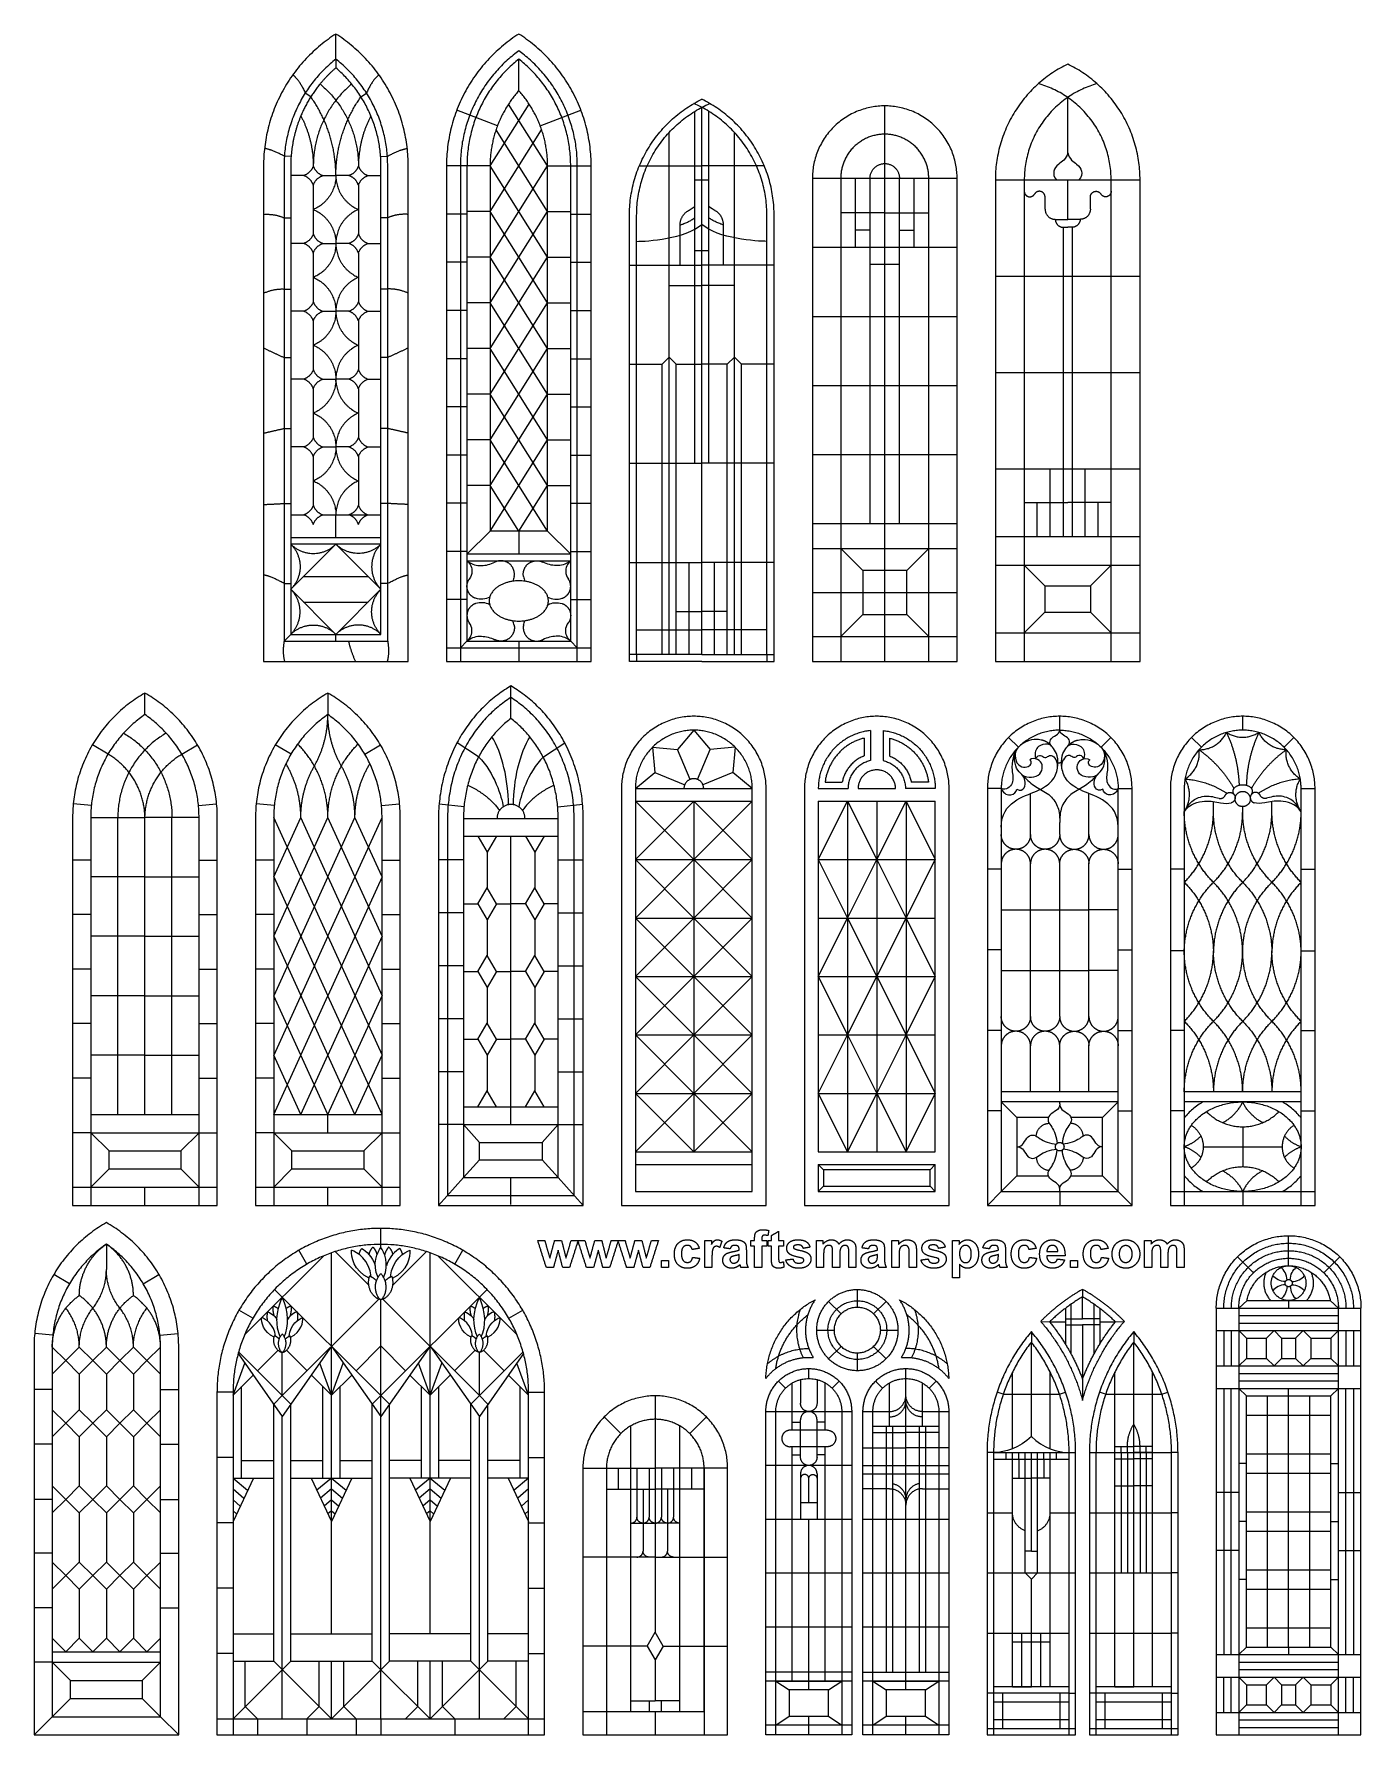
# Model space of a CAD drawing. Header units: millimetres. Extents: x -195 to 160, y -251 to 204.
import ezdxf

# ---------------------------------------------------------------- set-up
doc = ezdxf.new("R2010")
doc.units = ezdxf.units.MM
doc.header["$MEASUREMENT"] = 0
doc.layers.add('Layer 03', color=5, linetype='Continuous')

msp = doc.modelspace()

# ---------------------------------------------------------------- linework, layer by layer
at = {"layer": 'Layer 03'}
for p, q in [((-65.1, 199.41), (-66.2, 198.55)), ((-64, 198.55), (-65.1, 199.41)), ((-120.75, 187.06), (-122.23, 188.08)), ((-107.33, 187.06), (-105.84, 188.08)), ((-70.8, 179.35), (-81.69, 183.51)), ((-59.39, 179.35), (-48.5, 183.51)), ((-18.04, 89.02), (-18.04, 183.17)), ((-14.27, 89.02), (-14.27, 183.17)), ((-126.02, 171.11), (-127.82, 171.18)), ((-126.11, 168.57), (-126.11, 43.26)), ((-102.06, 171.11), (-100.26, 171.18)), ((-101.97, 43.26), (-101.97, 168.57)), ((-78.97, 168.57), (-84.45, 168.57)), ((-80.74, 168.57), (-80.74, 39.68)), ((-72.79, 168.57), (-72.79, 70.91)), ((-57.4, 70.91), (-57.4, 168.57)), ((-51.22, 168.57), (-45.74, 168.57)), ((-49.45, 35.97), (-49.45, 168.57)), ((-32.87, 168.58), (-16.16, 168.58)), ((0.56, 168.58), (-16.16, 168.58)), ((-122.65, 165.99), (-126.11, 165.99)), ((-105.43, 165.99), (-101.97, 165.99)), ((13.43, 165.29), (13.43, 35.97)), ((21.01, 165.29), (21.01, 35.97)), ((44.56, 35.97), (44.56, 165.29)), ((52.14, 35.97), (52.14, 165.29)), ((70.11, 164.83), (70.11, 35.97)), ((93.34, 35.97), (93.34, 164.83)), ((-78.97, 155.68), (-84.45, 155.68)), ((-51.22, 155.68), (-45.74, 155.68)), ((-35.51, 35.97), (-35.51, 155.32)), ((3.2, 35.97), (3.2, 155.32)), ((32.79, 156.05), (21.01, 156.05)), ((32.79, 156.05), (44.56, 156.05)), ((80.5, 152.18), (81.73, 152.18)), ((82.96, 152.18), (81.73, 152.18)), ((-122.65, 147.84), (-126.11, 147.84)), ((-105.43, 147.84), (-101.97, 147.84)), ((-78.97, 142.79), (-84.45, 142.79)), ((-51.22, 142.79), (-45.74, 142.79)), ((36.71, 142.19), (28.86, 142.19)), ((-122.65, 129.69), (-126.11, 129.69)), ((-105.43, 129.69), (-101.97, 129.69)), ((-78.97, 129.9), (-84.45, 129.9)), ((-51.22, 129.9), (-45.74, 129.9)), ((-78.97, 117.01), (-84.45, 117.01)), ((-51.22, 117.01), (-45.74, 117.01)), ((-122.65, 111.54), (-126.11, 111.54)), ((-105.43, 111.54), (-101.97, 111.54)), ((-78.97, 104.12), (-84.45, 104.12)), ((-51.22, 104.12), (-45.74, 104.12)), ((-122.65, 93.39), (-126.11, 93.39)), ((-105.43, 93.39), (-101.97, 93.39)), ((-78.97, 91.23), (-84.45, 91.23)), ((-51.22, 91.23), (-45.74, 91.23)), ((77.04, 69.48), (77.04, 87.52)), ((86.42, 69.48), (86.42, 87.52)), ((-78.97, 78.35), (-84.45, 78.35)), ((-51.22, 78.35), (-45.74, 78.35)), ((73.57, 69.48), (73.57, 78.5)), ((89.88, 69.48), (89.88, 78.5)), ((-126.11, 75.24), (-122.65, 75.24)), ((-117.5, 75.24), (-101.97, 75.24)), ((-126.11, 69.2), (-101.97, 69.2)), ((-57.4, 70.91), (-72.79, 70.91)), ((62.37, 69.48), (101.08, 69.48)), ((-78.97, 65.46), (-84.45, 65.46)), ((-51.22, 65.46), (-45.74, 65.46)), ((13.43, 66.22), (52.14, 66.22)), ((-78.97, 52.57), (-84.45, 52.57)), ((-51.22, 52.57), (-45.74, 52.57)), ((-126.11, 43.26), (-101.97, 43.26)), ((-65.1, 41.46), (-65.1, 35.97)), ((13.43, 42.67), (52.14, 42.67)), ((62.37, 43.71), (101.08, 43.71)), ((-84.45, 39.68), (-45.74, 39.68)), ((-80.74, 39.68), (-80.74, 35.97)), ((-16.16, 35.97), (-35.51, 35.97)), ((-16.16, 35.97), (3.2, 35.97)), ((13.43, 35.97), (52.14, 35.97)), ((-174.98, 11.22), (-179.18, 13.69)), ((-155.25, 11.22), (-151.05, 13.69)), ((-126.04, 11.22), (-130.24, 13.69)), ((-106.31, 11.22), (-102.11, 13.69)), ((-75.86, 10.49), (-81.63, 14.26)), ((-58.53, 10.49), (-52.76, 14.26)), ((27.24, 15.51), (27.24, 10.74)), ((28.94, 17.54), (28.94, 9.48)), ((32.36, 17.54), (32.36, 9.48)), ((34.06, 15.51), (34.06, 10.74)), ((-19.3, 4.44), (-22.63, 12.47)), ((-17.28, 4.44), (-13.96, 12.47)), ((79.12, 8.92), (79.59, 8.92)), ((80.06, 8.92), (79.59, 8.92)), ((-33.93, 2), (-33.93, -105.79)), ((-2.65, -105.79), (-2.65, 2)), ((16.82, 3.7), (21.42, 3.7)), ((44.48, 3.7), (39.88, 3.7)), ((63.95, 2), (63.95, -105.79)), ((95.23, -105.79), (95.23, 2)), ((112.9, 2), (112.9, -4.19)), ((144.17, -109.51), (144.17, 2)), ((-179.45, -2.54), (-184.3, -2.08)), ((-150.79, -2.54), (-145.94, -2.08)), ((-130.5, -2.54), (-135.36, -2.08)), ((-101.85, -2.54), (-97, -2.08)), ((-79.76, -2.88), (-86.43, -2.17)), ((-54.63, -2.88), (-47.97, -2.17)), ((-33.93, -1.36), (-2.65, -1.36)), ((15.01, -1.36), (46.29, -1.36)), ((15.01, -1.36), (15.01, -95.19)), ((46.29, -95.19), (46.29, -1.36)), ((112.9, -4.19), (112.9, -109.51)), ((-179.6, -5.73), (-179.6, -109.51)), ((-150.64, -109.51), (-150.64, -5.73)), ((-116.18, -37.51), (-130.66, -5.73)), ((-130.66, -37.51), (-116.18, -5.73)), ((-130.66, -5.73), (-130.66, -109.51)), ((-101.69, -37.51), (-116.18, -5.73)), ((-116.18, -37.51), (-101.69, -5.73)), ((-101.69, -109.51), (-101.69, -5.73)), ((-79.9, -5.97), (-79.9, -102.07)), ((-54.57, -102.07), (-54.57, -5.97)), ((-47.88, -109.51), (-47.88, -5.97)), ((-79.9, -10.71), (-54.57, -10.71)), ((-79.9, -17.05), (-86.59, -17.05)), ((-54.49, -17.05), (-47.8, -17.05)), ((-165.12, -21.62), (-179.6, -21.62)), ((-165.12, -21.62), (-150.64, -21.62)), ((-79.9, -31.22), (-86.59, -31.22)), ((-79.9, -28.82), (-76.04, -28.82)), ((-71.09, -28.82), (-67.2, -28.82)), ((-63.3, -28.82), (-67.2, -28.82)), ((-54.49, -28.82), (-58.35, -28.82)), ((-54.49, -31.22), (-47.8, -31.22)), ((-165.12, -37.51), (-179.6, -37.51)), ((-165.12, -37.51), (-150.64, -37.51)), ((-79.9, -45.39), (-86.59, -45.39)), ((-54.49, -45.39), (-47.8, -45.39)), ((-79.92, -46.94), (-76.04, -46.94)), ((-71.09, -46.94), (-67.21, -46.94)), ((-63.3, -46.94), (-67.18, -46.94)), ((-54.48, -46.94), (-58.35, -46.94)), ((-165.12, -53.4), (-179.6, -53.4)), ((-165.12, -53.4), (-150.64, -53.4)), ((-79.9, -59.56), (-86.59, -59.56)), ((-54.49, -59.56), (-47.8, -59.56)), ((-79.92, -65.05), (-76.04, -65.05)), ((-71.09, -65.05), (-67.21, -65.05)), ((-63.3, -65.05), (-67.18, -65.05)), ((-54.48, -65.05), (-58.35, -65.05)), ((-165.12, -69.28), (-179.6, -69.28)), ((-165.12, -69.28), (-150.64, -69.28)), ((-79.9, -73.73), (-86.59, -73.73)), ((-54.49, -73.73), (-47.8, -73.73)), ((95.23, -79.14), (63.95, -79.14)), ((144.17, -79.14), (112.9, -79.14)), ((-179.6, -85.17), (-150.64, -85.17)), ((-130.66, -85.17), (-101.69, -85.17)), ((-79.9, -83.17), (-54.57, -83.17)), ((-79.9, -87.9), (-86.59, -87.9)), ((-54.49, -87.9), (-47.8, -87.9)), ((-174.72, -94.92), (-155.51, -94.92)), ((-125.78, -94.92), (-106.57, -94.92)), ((-75.63, -92.64), (-58.83, -92.64)), ((-174.72, -99.76), (-155.51, -99.76)), ((-125.78, -99.76), (-106.57, -99.76)), ((-75.63, -97.34), (-58.83, -97.34)), ((-33.93, -98.55), (-2.65, -98.55)), ((15.01, -98.55), (15.01, -105.79)), ((15.01, -98.55), (46.29, -98.55)), ((46.29, -105.79), (46.29, -98.55)), ((-184.47, -104.63), (-145.76, -104.63)), ((-135.53, -104.63), (-96.82, -104.63)), ((-79.9, -102.07), (-54.57, -102.07)), ((-33.93, -105.79), (-2.65, -105.79)), ((15.01, -105.79), (46.29, -105.79)), ((63.95, -105.79), (95.23, -105.79)), ((109.18, -105.79), (147.89, -105.79)), ((-121.79, -125.23), (-123.93, -121.51)), ((-82.25, -125.23), (-80.1, -121.51)), ((-185.29, -130.45), (-189.49, -127.98)), ((-165.56, -130.45), (-161.36, -127.98)), ((21.1, -138.52), (17.77, -135.18)), ((29.8, -138.52), (33.14, -135.18)), ((82.63, -149.26), (82.63, -135.94)), ((88.76, -149.26), (88.76, -135.94)), ((129.69, -134.95), (136.05, -134.95)), ((145.59, -134.95), (151.95, -134.95)), ((-136.26, -139.7), (-139.97, -137.55)), ((-67.78, -139.7), (-64.06, -137.55)), ((81.1, -139.87), (85.69, -139.87)), ((90.29, -139.87), (85.69, -139.87)), ((127.5, -136.96), (127.5, -251.18)), ((154.14, -251.18), (154.14, -136.96)), ((-189.76, -144.22), (-194.61, -143.75)), ((-161.1, -144.22), (-156.25, -143.75)), ((81.1, -141.41), (85.69, -141.41)), ((90.29, -141.41), (85.69, -141.41)), ((121.47, -143), (160.18, -143)), ((123.48, -143), (123.48, -152.43)), ((125.49, -143), (125.49, -152.43)), ((-189.91, -147.4), (-189.91, -246.3)), ((-160.95, -246.3), (-160.95, -147.4)), ((-140.19, -149.15), (-128.37, -165.95)), ((-115.2, -147.2), (-128.37, -165.95)), ((-115.2, -147.2), (-102.02, -165.95)), ((-88.84, -147.2), (-102.02, -165.95)), ((-88.84, -147.2), (-75.66, -165.95)), ((-63.85, -149.15), (-75.66, -165.95)), ((17.77, -150.55), (21.1, -147.22)), ((33.14, -150.55), (29.8, -147.22)), ((-139.26, -182.44), (-139.26, -157.99)), ((-117.49, -182.44), (-117.49, -157.99)), ((-112.9, -182.44), (-112.9, -157.99)), ((-91.14, -182.44), (-91.14, -157.99)), ((-86.54, -182.44), (-86.54, -157.99)), ((-64.78, -182.44), (-64.78, -157.99)), ((10.26, -156.11), (10.26, -162.44)), ((14.67, -156.11), (14.67, -162.44)), ((121.47, -158.46), (160.18, -158.46)), ((-141.55, -159.47), (-141.55, -246.89)), ((-62.48, -251.18), (-62.48, -159.47)), ((64.5, -160.01), (62.84, -159.44)), ((79.51, -160.01), (81.16, -159.44)), ((91.88, -160.01), (90.23, -159.44)), ((106.89, -160.01), (108.55, -159.44)), ((0.98, -251.18), (0.98, -164.65)), ((3.65, -251.18), (3.65, -164.65)), ((10.26, -176.86), (10.26, -166.85)), ((14.67, -176.86), (14.67, -166.85)), ((21.28, -164.65), (21.28, -251.18)), ((23.95, -164.65), (23.95, -251.18)), ((26.96, -251.18), (26.96, -164.65)), ((29.62, -251.18), (29.62, -164.65)), ((47.26, -164.65), (47.26, -251.18)), ((49.92, -164.65), (49.92, -251.18)), ((-182.67, -171.4), (-182.67, -184.54)), ((-168.19, -171.4), (-168.19, -184.54)), ((17.47, -169.65), (7.46, -169.65)), ((29.62, -170.22), (38.44, -170.22)), ((33.18, -168.52), (33.18, -234.4)), ((34.88, -168.52), (34.88, -234.4)), ((47.26, -170.22), (38.44, -170.22)), ((42, -168.52), (42, -234.4)), ((43.7, -168.52), (43.7, -234.4)), ((17.47, -174.06), (7.46, -174.06)), ((60.15, -175.64), (60.15, -240.03)), ((61.9, -175.64), (61.9, -251.18)), ((61.9, -177.39), (82.1, -177.39)), ((70.32, -207.83), (70.32, -175.64)), ((73.69, -207.83), (73.69, -175.64)), ((82.1, -251.18), (82.1, -175.64)), ((83.85, -251.18), (83.85, -175.64)), ((87.54, -175.64), (87.54, -251.18)), ((89.29, -175.64), (89.29, -251.18)), ((109.49, -251.18), (109.49, -175.64)), ((111.23, -251.18), (111.23, -175.64)), ((-47.96, -179.79), (-28.6, -179.79)), ((-41.66, -179.79), (-41.66, -251.18)), ((-33.5, -179.79), (-33.5, -192.88)), ((-30.24, -179.79), (-30.24, -192.88)), ((-9.25, -179.79), (-28.6, -179.79)), ((-26.97, -179.79), (-26.97, -192.88)), ((-23.71, -179.79), (-23.71, -192.88)), ((-15.54, -244.88), (-15.54, -179.79)), ((-15.54, -179.79), (-15.54, -251.18)), ((23.95, -179.07), (0.98, -179.07)), ((10.26, -181.27), (10.26, -193.49)), ((14.67, -181.27), (14.67, -193.49)), ((49.92, -181.42), (26.96, -181.42)), ((23.95, -193.49), (0.98, -193.49)), ((49.92, -193.49), (26.96, -193.49)), ((-28.6, -203.59), (-47.96, -203.59)), ((-28.6, -203.59), (-9.25, -203.59)), ((72, -201.98), (70.32, -201.98)), ((72, -201.98), (73.69, -201.98)), ((23.95, -207.91), (0.98, -207.91)), ((49.92, -207.91), (26.96, -207.91)), ((23.95, -222.33), (0.98, -222.33)), ((49.92, -222.33), (26.96, -222.33)), ((-30.75, -227.38), (-47.96, -227.38)), ((-26.46, -227.38), (-9.25, -227.38)), ((77.05, -226.34), (66.95, -226.34)), ((-189.91, -228.92), (-160.95, -228.92)), ((121.47, -229.68), (160.18, -229.68)), ((-185.04, -236.59), (-165.82, -236.59)), ((23.95, -234.4), (0.98, -234.4)), ((23.95, -236.76), (0.98, -236.76)), ((7.18, -239.11), (7.18, -246.16)), ((17.75, -239.11), (7.18, -239.11)), ((17.75, -246.16), (17.75, -239.11)), ((49.92, -236.76), (26.96, -236.76)), ((82.1, -238.26), (61.9, -238.26)), ((64.31, -240.01), (64.31, -249.43)), ((79.69, -249.43), (79.69, -240.01)), ((109.49, -238.26), (89.29, -238.26)), ((91.7, -240.01), (91.7, -249.43)), ((107.08, -249.43), (107.08, -240.01)), ((-185.04, -241.43), (-165.82, -241.43)), ((-47.96, -244.88), (-15.54, -244.88)), ((82.1, -242.42), (61.9, -242.42)), ((109.49, -242.42), (89.29, -242.42)), ((121.47, -245.14), (160.18, -245.14)), ((-189.91, -246.3), (-160.95, -246.3)), ((-145.84, -246.89), (-141.55, -246.89)), ((-141.55, -246.89), (-141.55, -251.18)), ((-141.55, -246.89), (-102.02, -246.89)), ((-102.02, -246.89), (-62.48, -246.89)), ((-62.48, -246.89), (-58.19, -246.89)), ((23.95, -248.51), (0.98, -248.51)), ((7.18, -246.16), (17.75, -246.16)), ((49.92, -248.51), (26.96, -248.51)), ((60.15, -249.43), (83.85, -249.43)), ((61.9, -247.02), (82.1, -247.02)), ((87.54, -249.43), (111.23, -249.43)), ((89.29, -247.02), (109.49, -247.02)), ((23.95, -251.18), (0.98, -251.18)), ((49.92, -251.18), (26.96, -251.18)), ((60.15, -251.18), (83.85, -251.18)), ((87.54, -251.18), (111.23, -251.18))]:
    msp.add_line(p, q, dxfattribs=at)
for points in [[(-114.04, 197.15), (-114.04, 194.82)], [(-65.1, 188.71), (-65.1, 197.15)], [(81.73, 172.12), (81.73, 186.91)], [(-72.79, 168.57), (-62.35, 185.13)], [(-57.4, 168.57), (-67.85, 185.13)], [(-16.16, 37.9), (-16.16, 184.25)], [(32.79, 35.97), (32.79, 184.64)], [(-72.79, 156.36), (-58.99, 178.25)], [(-57.4, 156.36), (-71.2, 178.25)], [(-24.87, 37.9), (-24.87, 177.56)], [(-7.44, 37.9), (-7.44, 177.56)], [(-133.39, 168.57), (-133.39, 35.97)], [(-127.91, 168.57), (-127.91, 41.46), (-100.17, 41.46), (-100.17, 168.57)], [(-94.68, 35.97), (-94.68, 168.57)], [(-84.45, 168.57), (-84.45, 35.97)], [(-72.79, 168.57), (-78.97, 168.57)], [(-78.97, 168.57), (-78.97, 41.46), (-51.22, 41.46), (-51.22, 168.57)], [(-57.4, 144.15), (-72.79, 168.57)], [(-72.79, 144.15), (-57.4, 168.57)], [(-57.4, 168.57), (-51.22, 168.57)], [(-45.74, 35.97), (-45.74, 168.57)], [(-117.5, 165.99), (-114.04, 165.99)], [(-110.57, 165.99), (-114.04, 165.99)], [(-14.27, 164.8), (-18.04, 164.8)], [(13.43, 165.29), (52.14, 165.29)], [(24.94, 146.81), (24.94, 165.29)], [(28.86, 72.92), (28.86, 165.29)], [(36.71, 72.92), (36.71, 165.29)], [(40.64, 146.81), (40.64, 165.29)], [(62.37, 164.83), (101.08, 164.83)], [(62.37, 164.83), (62.37, 35.97)], [(81.73, 154.29), (81.73, 164.83)], [(101.08, 35.97), (101.08, 164.83)], [(-120.08, 163.42), (-120.08, 150.41)], [(-108, 163.42), (-108, 150.41)], [(75.67, 157.04), (75.67, 160.27)], [(87.79, 157.04), (87.79, 160.27)], [(-72.79, 156.36), (-78.97, 156.36)], [(-57.4, 131.95), (-72.79, 156.36)], [(-72.79, 131.95), (-57.4, 156.36)], [(-57.4, 156.36), (-51.22, 156.36)], [(-16.16, 37.9), (-33.58, 37.9), (-33.58, 155.32)], [(-16.16, 37.9), (1.27, 37.9), (1.27, 155.32)], [(-127.91, 154.69), (-126.11, 154.69)], [(-100.17, 154.69), (-101.97, 154.69)], [(-21.96, 142.06), (-21.96, 152.78)], [(-10.35, 142.06), (-10.35, 152.78)], [(28.86, 151.43), (24.94, 151.43)], [(36.71, 151.43), (40.64, 151.43)], [(78.41, 154.29), (81.73, 154.29)], [(80.5, 152.18), (80.5, 69.48)], [(85.05, 154.29), (81.73, 154.29)], [(82.96, 152.18), (82.96, 69.48)], [(-117.5, 147.84), (-114.04, 147.84)], [(-110.57, 147.84), (-114.04, 147.84)], [(-14.27, 145.83), (-18.04, 145.83)], [(13.43, 146.81), (52.14, 146.81)], [(-120.08, 145.27), (-120.08, 132.26)], [(-108, 145.27), (-108, 132.26)], [(-72.79, 144.15), (-78.97, 144.15)], [(-57.4, 119.74), (-72.79, 144.15)], [(-72.79, 119.74), (-57.4, 144.15)], [(-57.4, 144.15), (-51.22, 144.15)], [(-35.51, 142.06), (-16.16, 142.06)], [(3.2, 142.06), (-16.16, 142.06)], [(-24.87, 136.55), (-16.16, 136.55)], [(-7.44, 136.55), (-16.16, 136.55)], [(62.37, 139.06), (101.08, 139.06)], [(-127.91, 135.65), (-126.11, 135.65)], [(-100.17, 135.65), (-101.97, 135.65)], [(-117.5, 129.69), (-114.04, 129.69)], [(-110.57, 129.69), (-114.04, 129.69)], [(-72.79, 131.95), (-78.97, 131.95)], [(-57.4, 107.53), (-72.79, 131.95)], [(-72.79, 107.53), (-57.4, 131.95)], [(-57.4, 131.95), (-51.22, 131.95)], [(13.43, 128.34), (52.14, 128.34)], [(-120.08, 127.12), (-120.08, 114.11)], [(-108, 127.12), (-108, 114.11)], [(-72.79, 119.74), (-78.97, 119.74)], [(-57.4, 95.32), (-72.79, 119.74)], [(-72.79, 95.32), (-57.4, 119.74)], [(-57.4, 119.74), (-51.22, 119.74)], [(-127.91, 117.32), (-126.11, 117.32)], [(-100.17, 117.32), (-101.97, 117.32)], [(-35.51, 115.54), (-26.76, 115.54)], [(-26.76, 115.54), (-24.87, 117.43), (-22.98, 115.54)], [(-26.76, 37.9), (-26.76, 115.54)], [(-22.98, 115.54), (-16.16, 115.54)], [(-22.98, 37.9), (-22.98, 115.54)], [(-9.33, 115.54), (-16.16, 115.54)], [(-5.55, 115.54), (-7.44, 117.43), (-9.33, 115.54)], [(-9.33, 37.9), (-9.33, 115.54)], [(3.2, 115.54), (-5.55, 115.54)], [(-5.55, 37.9), (-5.55, 115.54)], [(-117.5, 111.54), (-114.04, 111.54)], [(-110.57, 111.54), (-114.04, 111.54)], [(-114.04, 110.88), (-114.04, 111.54)], [(13.43, 109.87), (52.14, 109.87)], [(62.37, 113.29), (101.08, 113.29)], [(-120.08, 108.97), (-120.08, 95.96)], [(-108, 108.97), (-108, 95.96)], [(-72.79, 107.53), (-78.97, 107.53)], [(-57.4, 83.12), (-72.79, 107.53)], [(-72.79, 83.12), (-57.4, 107.53)], [(-57.4, 107.53), (-51.22, 107.53)], [(-127.91, 98.34), (-126.11, 98.34)], [(-100.17, 98.34), (-101.97, 98.34)], [(-117.5, 93.39), (-114.04, 93.39)], [(-110.57, 93.39), (-114.04, 93.39)], [(-72.79, 95.32), (-78.97, 95.32)], [(-57.4, 70.91), (-72.79, 95.32)], [(-72.79, 70.91), (-57.4, 95.32)], [(-57.4, 95.32), (-51.22, 95.32)], [(13.43, 91.39), (52.14, 91.39)], [(-120.08, 90.82), (-120.08, 77.81)], [(-108, 90.82), (-108, 77.81)], [(-35.51, 89.02), (-16.16, 89.02)], [(3.2, 89.02), (-16.16, 89.02)], [(62.37, 87.52), (101.08, 87.52)], [(-72.79, 83.12), (-78.97, 83.12)], [(-65.1, 70.91), (-72.79, 83.12)], [(-65.1, 70.91), (-57.4, 83.12)], [(-57.4, 83.12), (-51.22, 83.12)], [(-127.91, 78.27), (-126.11, 78.27)], [(-100.17, 78.27), (-101.97, 78.27)], [(70.11, 78.5), (81.73, 78.5)], [(93.34, 78.5), (81.73, 78.5)], [(-114.04, 69.2), (-114.04, 75.24)], [(13.43, 72.92), (52.14, 72.92)], [(-72.79, 70.91), (-78.97, 64.74)], [(-65.1, 70.91), (-65.1, 64.74)], [(-57.4, 70.91), (-51.22, 64.74)], [(-101.97, 67.4), (-126.11, 67.4)], [(-51.22, 64.74), (-78.97, 64.74)], [(26.9, 60.33), (21.01, 66.22)], [(38.67, 60.33), (44.56, 66.22)], [(-78.97, 62.96), (-51.22, 62.96)], [(-35.51, 62.49), (-16.16, 62.49)], [(-19.57, 37.9), (-19.57, 62.49)], [(3.2, 62.49), (-16.16, 62.49)], [(-12.74, 37.9), (-12.74, 62.49)], [(62.37, 61.74), (101.08, 61.74)], [(70.11, 61.74), (75.62, 56.24), (75.62, 49.22)], [(93.34, 61.74), (87.84, 56.24), (87.84, 49.22)], [(-127.91, 56.88), (-126.11, 56.88)], [(-122.71, 58.73), (-105.37, 58.73)], [(-100.17, 56.88), (-101.97, 56.88)], [(75.62, 56.24), (87.84, 56.24)], [(-122.71, 51.92), (-105.37, 51.92)], [(13.43, 54.45), (52.14, 54.45)], [(-22.98, 49.41), (-16.16, 49.41)], [(-9.33, 49.41), (-16.16, 49.41)], [(21.01, 42.67), (26.9, 48.56)], [(44.56, 42.67), (38.67, 48.56)], [(70.11, 43.71), (75.62, 49.22)], [(75.62, 49.22), (87.84, 49.22)], [(93.34, 43.71), (87.84, 49.22)], [(-127.91, 41.46), (-126.11, 43.26)], [(-114.04, 41.46), (-114.04, 43.26)], [(-78.97, 41.46), (-80.74, 39.68)], [(-51.22, 41.46), (-49.45, 39.68)], [(-33.58, 44.46), (-16.16, 44.46)], [(1.27, 44.46), (-16.16, 44.46)], [(-33.58, 37.9), (-35.51, 37.9)], [(-33.58, 37.9), (-33.58, 35.97)], [(1.27, 37.9), (3.2, 37.9)], [(1.27, 37.9), (1.27, 35.97)], [(-133.39, 35.97), (-94.68, 35.97)], [(-84.45, 35.97), (-45.74, 35.97)], [(62.37, 35.97), (101.08, 35.97)], [(-165.12, 21.8), (-165.12, 27.55)], [(-116.18, 27.55), (-116.18, 21.8)], [(-66.03, 28.7), (-67.23, 29.46), (-68.43, 28.7)], [(-67.2, 20.75), (-67.2, 29.44)], [(79.59, 17.64), (79.59, 21.35)], [(128.53, 17.64), (128.53, 21.35)], [(-18.29, 17.64), (-22.63, 12.47)], [(-18.29, 17.64), (-13.96, 12.47)], [(68.53, 13.06), (65.91, 15.68)], [(90.65, 13.06), (93.28, 15.68)], [(117.48, 13.06), (114.85, 15.68)], [(139.59, 13.06), (142.22, 15.68)], [(-29.35, 13.06), (-28.76, 6.33)], [(-29.35, 13.06), (-22.63, 12.47)], [(-7.23, 13.06), (-13.96, 12.47)], [(-7.23, 13.06), (-7.82, 6.33)], [(-33.93, 2), (-28.76, 6.33)], [(-28.76, 6.33), (-20.73, 3.01)], [(-7.82, 6.33), (-15.85, 3.01)], [(-2.65, 2), (-7.82, 6.33)], [(-37.65, 2), (-37.65, -109.51)], [(-33.93, 2), (-2.65, 2)], [(1.06, -109.51), (1.06, 2)], [(11.3, 2), (11.3, -109.51)], [(15.01, 2), (22.97, 2)], [(25.64, 2), (35.67, 2)], [(46.29, 2), (38.33, 2)], [(50.01, -109.51), (50.01, 2)], [(60.24, 2), (60.24, -109.51)], [(63.95, 2), (60.24, 2)], [(71.77, -10.32), (71.77, 0.67)], [(87.41, -10.32), (87.41, 0.67)], [(95.23, 2), (98.95, 2)], [(98.95, -109.51), (98.95, 2)], [(109.18, 2), (109.18, -109.51)], [(144.17, 2), (147.89, 2)], [(147.89, -109.51), (147.89, 2)], [(-18.29, -1.36), (-33.93, -17), (-18.29, -32.64), (-33.93, -48.28), (-18.29, -63.91), (-33.93, -79.55), (-18.29, -95.19)], [(-33.93, -1.36), (-18.29, -17), (-33.93, -32.64), (-18.29, -48.28), (-33.93, -63.91), (-18.29, -79.55), (-33.93, -95.19)], [(-18.29, -1.36), (-18.29, -95.19)], [(-2.65, -1.36), (-18.29, -17), (-2.65, -32.64), (-18.29, -48.28), (-2.65, -63.91), (-18.29, -79.55), (-2.65, -95.19)], [(-18.29, -1.36), (-2.65, -17), (-18.29, -32.64), (-2.65, -48.28), (-18.29, -63.91), (-2.65, -79.55), (-18.29, -95.19)], [(15.01, -17), (22.83, -1.36), (30.65, -17), (38.47, -1.36), (46.29, -17)], [(22.83, -1.36), (22.83, -95.19)], [(30.65, -1.36), (30.65, -95.19)], [(38.47, -1.36), (38.47, -95.19)], [(120.71, -4.19), (120.71, -1.48)], [(128.53, -4.19), (128.53, -2.83)], [(136.35, -4.19), (136.35, -1.48)], [(-184.47, -5.73), (-184.47, -109.51)], [(-179.6, -5.73), (-165.12, -5.73)], [(-172.36, -85.17), (-172.36, -5.73)], [(-165.12, -85.17), (-165.12, -5.73)], [(-150.64, -5.73), (-165.12, -5.73)], [(-157.88, -85.17), (-157.88, -5.73)], [(-145.76, -109.51), (-145.76, -5.73)], [(-135.53, -5.73), (-135.53, -109.51)], [(-130.66, -21.62), (-123.42, -5.73)], [(-116.18, -21.62), (-123.42, -5.73)], [(-116.18, -21.62), (-108.93, -5.73)], [(-101.69, -21.62), (-108.93, -5.73)], [(-96.82, -109.51), (-96.82, -5.73)], [(-86.59, -5.97), (-86.59, -109.51), (-47.88, -109.51)], [(-84.16, -5.97), (-84.16, -106.81)], [(-79.9, -5.97), (-54.57, -5.97)], [(-50.31, -106.81), (-50.31, -5.97)], [(79.59, -10.32), (79.59, -7.11)], [(-76.04, -10.71), (-73.57, -15)], [(-71.09, -10.71), (-73.57, -15)], [(-67.2, -87.9), (-67.2, -10.71)], [(-63.3, -10.71), (-60.83, -15)], [(-58.35, -10.71), (-60.83, -15)], [(-179.6, -17.12), (-184.47, -17.12)], [(-150.64, -17.12), (-145.76, -17.12)], [(-130.66, -17.12), (-135.53, -17.12)], [(-101.69, -17.12), (-96.82, -17.12)], [(-73.57, -15), (-73.57, -24.53)], [(-60.83, -15), (-60.83, -24.53)], [(-33.93, -17), (-2.65, -17)], [(15.01, -17), (22.83, -32.64), (30.65, -17), (38.47, -32.64), (46.29, -17)], [(15.01, -17), (46.29, -17)], [(71.77, -59), (71.77, -18.14)], [(79.59, -59), (79.59, -18.14)], [(87.41, -59), (87.41, -18.14)], [(-116.18, -21.62), (-130.66, -53.4)], [(-130.66, -21.62), (-116.18, -53.4)], [(-101.69, -21.62), (-116.18, -53.4)], [(-116.18, -21.62), (-101.69, -53.4)], [(63.95, -19.56), (60.24, -19.56)], [(95.23, -19.56), (98.95, -19.56)], [(112.9, -19.56), (109.18, -19.56)], [(144.17, -19.56), (147.89, -19.56)], [(-76.04, -28.82), (-73.57, -24.53)], [(-71.09, -28.82), (-73.57, -24.53)], [(-63.3, -28.82), (-60.83, -24.53)], [(-58.35, -28.82), (-60.83, -24.53)], [(-179.6, -31.71), (-184.47, -31.71)], [(-150.64, -31.71), (-145.76, -31.71)], [(-130.66, -31.71), (-135.53, -31.71)], [(-101.69, -31.71), (-96.82, -31.71)], [(-76.04, -28.82), (-73.57, -33.11)], [(-71.09, -28.82), (-73.57, -33.11)], [(-63.3, -28.82), (-60.83, -33.11)], [(-58.35, -28.82), (-60.83, -33.11)], [(63.95, -30.46), (71.77, -30.46)], [(71.77, -30.46), (79.59, -30.46)], [(79.59, -30.46), (87.41, -30.46)], [(95.23, -30.46), (87.41, -30.46)], [(-73.57, -33.11), (-73.57, -42.65)], [(-60.83, -33.11), (-60.83, -42.65)], [(-33.93, -32.64), (-2.65, -32.64)], [(15.01, -48.28), (22.83, -32.64), (30.65, -48.28), (38.47, -32.64), (46.29, -48.28)], [(15.01, -32.64), (46.29, -32.64)], [(-116.18, -37.51), (-130.66, -69.28)], [(-130.66, -37.51), (-116.18, -69.28)], [(-101.69, -37.51), (-116.18, -69.28)], [(-116.18, -37.51), (-101.69, -69.28)], [(-76.04, -46.94), (-73.57, -42.65)], [(-71.09, -46.94), (-73.57, -42.65)], [(-63.3, -46.94), (-60.83, -42.65)], [(-58.35, -46.94), (-60.83, -42.65)], [(63.95, -41.12), (60.24, -41.12)], [(95.23, -41.12), (98.95, -41.12)], [(112.9, -41.38), (109.18, -41.38)], [(144.17, -41.38), (147.89, -41.38)], [(-179.6, -46.29), (-184.47, -46.29)], [(-150.64, -46.29), (-145.76, -46.29)], [(-130.66, -46.29), (-135.53, -46.29)], [(-101.69, -46.29), (-96.82, -46.29)], [(-76.04, -46.94), (-73.57, -51.23)], [(-71.09, -46.94), (-73.57, -51.23)], [(-63.3, -46.94), (-60.83, -51.23)], [(-58.35, -46.94), (-60.83, -51.23)], [(-33.93, -48.28), (-2.65, -48.28)], [(15.01, -48.28), (22.83, -63.91), (30.65, -48.28), (38.47, -63.91), (46.29, -48.28)], [(15.01, -48.28), (46.29, -48.28)], [(63.95, -46.68), (71.77, -46.68)], [(71.77, -46.68), (79.59, -46.68)], [(79.59, -46.68), (87.41, -46.68)], [(95.23, -46.68), (87.41, -46.68)], [(-116.18, -85.17), (-130.66, -53.4)], [(-130.66, -85.17), (-116.18, -53.4)], [(-101.69, -85.17), (-116.18, -53.4)], [(-116.18, -85.17), (-101.69, -53.4)], [(-73.57, -51.23), (-73.57, -60.76)], [(-60.83, -51.23), (-60.83, -60.76)], [(-179.6, -60.88), (-184.47, -60.88)], [(-150.64, -60.88), (-145.76, -60.88)], [(-130.66, -60.88), (-135.53, -60.88)], [(-101.69, -60.88), (-96.82, -60.88)], [(-76.04, -65.05), (-73.57, -60.76)], [(-71.09, -65.05), (-73.57, -60.76)], [(-63.3, -65.05), (-60.83, -60.76)], [(-58.35, -65.05), (-60.83, -60.76)], [(63.95, -62.67), (60.24, -62.67)], [(95.23, -62.67), (98.95, -62.67)], [(112.9, -62.67), (109.18, -62.67)], [(144.17, -62.67), (147.89, -62.67)], [(-76.04, -65.05), (-73.57, -69.34)], [(-71.09, -65.05), (-73.57, -69.34)], [(-63.3, -65.05), (-60.83, -69.34)], [(-58.35, -65.05), (-60.83, -69.34)], [(-33.93, -63.91), (-2.65, -63.91)], [(15.01, -79.55), (22.83, -63.91), (30.65, -79.55), (38.47, -63.91), (46.29, -79.55)], [(15.01, -63.91), (46.29, -63.91)], [(71.77, -79.14), (71.77, -66.82)], [(79.59, -79.14), (79.59, -66.82)], [(87.41, -79.14), (87.41, -66.82)], [(-123.42, -85.17), (-130.66, -69.28)], [(-123.42, -85.17), (-116.18, -69.28)], [(-108.93, -85.17), (-116.18, -69.28)], [(-108.93, -85.17), (-101.69, -69.28)], [(-73.57, -69.34), (-73.57, -78.88)], [(-60.83, -69.34), (-60.83, -78.88)], [(-179.6, -75.46), (-184.47, -75.46)], [(-150.64, -75.46), (-145.76, -75.46)], [(-130.66, -75.46), (-135.53, -75.46)], [(-101.69, -75.46), (-96.82, -75.46)], [(-76.04, -83.17), (-73.57, -78.88)], [(-71.09, -83.17), (-73.57, -78.88)], [(-63.3, -83.17), (-60.83, -78.88)], [(-58.35, -83.17), (-60.83, -78.88)], [(-33.93, -79.55), (-2.65, -79.55)], [(15.01, -79.55), (22.83, -95.19), (30.65, -79.55), (38.47, -95.19), (46.29, -79.55)], [(15.01, -79.55), (46.29, -79.55)], [(95.23, -81.82), (63.95, -81.82)], [(63.95, -81.82), (68.12, -85.98)], [(79.59, -82.33), (79.59, -81.82)], [(91.07, -85.98), (95.23, -81.82)], [(144.17, -81.82), (112.9, -81.82)], [(-116.18, -90.15), (-116.18, -85.17)], [(63.95, -84.23), (60.24, -84.23)], [(76.57, -85.98), (68.12, -85.98), (68.12, -101.63), (76.57, -101.63)], [(82.62, -101.63), (91.07, -101.63), (91.07, -85.98), (82.62, -85.98)], [(95.23, -84.23), (98.95, -84.23)], [(112.9, -84.23), (109.18, -84.23)], [(144.17, -84.23), (147.89, -84.23)], [(-179.6, -90.05), (-184.47, -90.05)], [(-179.6, -90.05), (-174.72, -94.92)], [(-179.6, -90.05), (-150.64, -90.05)], [(-150.64, -90.05), (-155.51, -94.92)], [(-150.64, -90.05), (-145.76, -90.05)], [(-130.66, -90.05), (-135.53, -90.05)], [(-130.66, -90.05), (-101.69, -90.05)], [(-130.66, -90.05), (-125.78, -94.92)], [(-101.69, -90.05), (-106.57, -94.92)], [(-101.69, -90.05), (-96.82, -90.05)], [(-79.9, -87.9), (-54.57, -87.9)], [(-79.9, -87.9), (-75.63, -92.64)], [(-54.57, -87.9), (-58.83, -92.64)], [(128.53, -88.47), (128.53, -99.14)], [(-174.72, -99.76), (-174.72, -94.92)], [(-155.51, -94.92), (-155.51, -99.76)], [(-125.78, -99.76), (-125.78, -94.92)], [(-106.57, -94.92), (-106.57, -99.76)], [(-75.63, -97.34), (-75.63, -92.64)], [(-58.83, -92.64), (-58.83, -97.34)], [(-33.93, -95.19), (-2.65, -95.19)], [(15.01, -95.19), (46.29, -95.19)], [(117.98, -93.81), (139.09, -93.81)], [(-179.6, -104.63), (-174.72, -99.76)], [(-150.64, -104.63), (-155.51, -99.76)], [(-130.66, -104.63), (-125.78, -99.76)], [(-101.69, -104.63), (-106.57, -99.76)], [(-79.9, -102.07), (-75.63, -97.34)], [(-54.57, -102.07), (-58.83, -97.34)], [(16.41, -99.95), (15.01, -98.55)], [(44.89, -99.95), (46.29, -98.55)], [(-165.12, -109.51), (-165.12, -104.53)], [(-116.18, -109.51), (-116.18, -104.53)], [(-79.9, -102.07), (-86.59, -109.51)], [(-67.2, -109.25), (-67.2, -102.07)], [(-54.57, -102.07), (-47.88, -109.51)], [(16.41, -104.39), (15.01, -105.79)], [(44.89, -104.39), (46.29, -105.79)], [(63.95, -105.79), (68.12, -101.63)], [(91.07, -101.63), (95.23, -105.79)], [(-84.16, -106.81), (-50.31, -106.81)], [(63.95, -105.79), (60.24, -109.51)], [(79.59, -105.79), (79.59, -105.28)], [(79.59, -105.79), (79.59, -109.51)], [(95.23, -105.79), (98.95, -109.51)], [(128.53, -105.79), (128.53, -109.51)], [(-184.47, -109.51), (-145.76, -109.51)], [(-135.53, -109.51), (-96.82, -109.51)], [(-37.65, -109.51), (1.06, -109.51)], [(11.3, -109.51), (50.01, -109.51)], [(60.24, -109.51), (98.95, -109.51)], [(109.18, -109.51), (147.89, -109.51)], [(-102.02, -119.93), (-102.02, -115.64)], [(140.82, -123.64), (140.82, -117.61)], [(-175.43, -119.87), (-175.43, -126.63)], [(-115.2, -224.09), (-115.2, -122.19)], [(-105.24, -130.8), (-114.19, -121.85)], [(-102.02, -120.78), (-102.02, -119.93)], [(-98.79, -130.8), (-89.84, -121.85)], [(-88.84, -224.09), (-88.84, -122.19)], [(-117.39, -123.04), (-138.49, -144.14)], [(-86.64, -123.04), (-65.54, -144.14)], [(131.4, -127.54), (127.13, -123.27)], [(140.82, -125.65), (140.82, -123.64)], [(150.24, -127.54), (154.51, -123.27)], [(85.69, -131.96), (85.69, -133.97)], [(-130.43, -131.97), (-102.02, -160.38)], [(-102.56, -134.57), (-128.37, -160.38)], [(-73.6, -131.97), (-102.02, -160.38)], [(-102.02, -246.89), (-102.02, -134.65)], [(-101.47, -134.57), (-75.66, -160.38)], [(25.45, -132), (25.45, -136.71)], [(85.69, -139.87), (85.69, -133.97)], [(129.69, -134.95), (127.5, -136.96)], [(136.05, -134.95), (145.59, -134.95)], [(140.82, -134.95), (140.82, -136.96)], [(151.95, -134.95), (154.14, -136.96)], [(74.51, -140.53), (76.88, -140.64)], [(76.88, -140.64), (81.1, -140.64)], [(81.1, -137.05), (81.1, -146.6)], [(90.29, -137.05), (90.29, -146.6)], [(90.29, -140.64), (94.51, -140.64)], [(94.51, -140.64), (96.88, -140.53)], [(121.47, -136.96), (121.47, -251.18)], [(121.47, -136.96), (160.18, -136.96)], [(127.5, -138.97), (154.14, -138.97)], [(127.5, -140.98), (154.14, -140.98)], [(160.18, -251.18), (160.18, -136.96)], [(14.59, -142.87), (19.3, -142.87)], [(31.61, -142.87), (36.32, -142.87)], [(72, -143.28), (72, -146.05)], [(85.69, -141.41), (85.69, -155.98)], [(99.39, -143.28), (99.39, -146.05)], [(129.51, -145.01), (127.5, -143)], [(129.51, -145.01), (134.92, -145.01)], [(129.51, -145.01), (129.51, -150.42)], [(134.92, -145.01), (136.93, -143)], [(134.92, -150.42), (134.92, -145.01)], [(136.93, -143), (138.94, -145.01)], [(138.94, -145.01), (142.7, -145.01)], [(138.94, -145.01), (138.94, -150.42)], [(144.71, -143), (142.7, -145.01)], [(142.7, -145.01), (142.7, -150.42)], [(146.72, -145.01), (144.71, -143)], [(146.72, -145.01), (152.13, -145.01)], [(146.72, -145.01), (146.72, -150.42)], [(152.13, -145.01), (154.14, -143)], [(152.13, -145.01), (152.13, -150.42)], [(156.15, -143), (156.15, -152.43)], [(158.16, -143), (158.16, -152.43)], [(-194.78, -147.4), (-194.78, -251.18)], [(-186.29, -151.02), (-189.91, -147.4)], [(-186.29, -151.02), (-182.67, -147.4)], [(-179.05, -151.02), (-182.67, -147.4)], [(-179.05, -151.02), (-175.43, -147.4)], [(-171.81, -151.02), (-175.43, -147.4)], [(-171.81, -151.02), (-168.19, -147.4)], [(-164.57, -151.02), (-168.19, -147.4)], [(-164.57, -151.02), (-160.95, -147.4)], [(-156.07, -251.18), (-156.07, -147.4)], [(-140.06, -148.7), (-128.37, -160.38)], [(-129.51, -148.24), (-135.01, -153.75)], [(-128.37, -160.38), (-128.37, -148.76)], [(-127.24, -148.24), (-121.74, -153.75)], [(-102.02, -147.11), (-108.65, -153.75)], [(-102.02, -147.11), (-95.38, -153.75)], [(-76.79, -148.24), (-82.3, -153.75)], [(-63.97, -148.7), (-75.66, -160.38)], [(-75.66, -160.38), (-75.66, -148.76)], [(-74.53, -148.24), (-69.02, -153.75)], [(25.45, -149.02), (25.45, -153.73)], [(72, -171.37), (72, -146.05)], [(99.39, -238.26), (99.39, -146.05)], [(-186.29, -151.02), (-189.91, -154.64)], [(-186.29, -151.02), (-182.67, -154.64)], [(-179.05, -151.02), (-182.67, -154.64)], [(-182.67, -154.64), (-182.67, -164.16)], [(-179.05, -151.02), (-175.43, -154.64)], [(-171.81, -151.02), (-175.43, -154.64)], [(-175.43, -154.64), (-175.43, -164.16)], [(-171.81, -151.02), (-168.19, -154.64)], [(-164.57, -151.02), (-168.19, -154.64)], [(-168.19, -154.64), (-168.19, -164.16)], [(-164.57, -151.02), (-160.95, -154.64)], [(-141.55, -160.29), (-138.42, -151.67)], [(-115.2, -160.29), (-118.33, -151.67)], [(-115.2, -160.29), (-112.06, -151.67)], [(-88.84, -160.29), (-91.97, -151.67)], [(-88.84, -160.29), (-85.7, -151.67)], [(-62.48, -160.29), (-65.62, -151.67)], [(12.47, -155.83), (12.47, -153.16)], [(38.44, -239.11), (38.44, -153.16)], [(66.95, -174.59), (66.95, -154.12)], [(77.05, -174.59), (77.05, -154.12)], [(94.34, -238.26), (94.34, -154.12)], [(104.44, -238.26), (104.44, -154.12)], [(121.47, -152.43), (160.18, -152.43)], [(129.51, -150.42), (127.5, -152.43)], [(127.5, -154.44), (154.14, -154.44)], [(129.51, -150.42), (134.92, -150.42)], [(134.92, -150.42), (136.93, -152.43)], [(136.93, -152.43), (138.94, -150.42)], [(138.94, -150.42), (142.7, -150.42)], [(144.71, -152.43), (142.7, -150.42)], [(146.72, -150.42), (144.71, -152.43)], [(146.72, -150.42), (152.13, -150.42)], [(152.13, -150.42), (154.14, -152.43)], [(-189.91, -158.79), (-194.78, -158.79)], [(-160.95, -158.79), (-156.07, -158.79)], [(-136.15, -154.89), (-141.55, -160.29)], [(-120.6, -154.89), (-115.2, -160.29)], [(-109.8, -154.89), (-115.2, -160.29)], [(-94.24, -154.89), (-88.84, -160.29)], [(-83.44, -154.89), (-88.84, -160.29)], [(-67.88, -154.89), (-62.48, -160.29)], [(6.23, -158.41), (4.35, -156.53)], [(8.06, -169.65), (8.06, -157.01)], [(16.87, -169.65), (16.87, -157.01)], [(18.7, -158.41), (20.59, -156.53)], [(32.21, -158.41), (30.32, -156.53)], [(34.03, -168.52), (34.03, -157.01)], [(42.85, -168.52), (42.85, -157.01)], [(44.67, -158.41), (46.56, -156.53)], [(85.69, -155.98), (85.69, -161.66)], [(123.48, -158.46), (123.48, -229.68)], [(125.49, -229.68), (125.49, -158.46)], [(127.5, -156.45), (154.14, -156.45)], [(129.51, -160.47), (127.5, -158.46)], [(140.82, -160.47), (140.82, -158.46)], [(152.13, -160.47), (154.14, -158.46)], [(156.15, -229.68), (156.15, -158.46)], [(158.16, -158.46), (158.16, -229.68)], [(-145.84, -159.47), (-145.84, -251.18)], [(-141.55, -159.47), (-145.84, -159.47)], [(-130.67, -162.68), (-128.37, -160.38), (-126.08, -162.68)], [(-130.67, -231.41), (-130.67, -162.68)], [(-126.08, -231.41), (-126.08, -162.68)], [(-102.02, -160.38), (-104.32, -162.68)], [(-104.32, -231.41), (-104.32, -162.68)], [(-102.02, -160.38), (-99.72, -162.68)], [(-99.72, -231.41), (-99.72, -162.68)], [(-73.36, -162.68), (-75.66, -160.38), (-77.96, -162.68)], [(-77.96, -231.41), (-77.96, -162.68)], [(-73.36, -231.41), (-73.36, -162.68)], [(-62.48, -159.47), (-58.19, -159.47)], [(-58.19, -251.18), (-58.19, -159.47)], [(-28.6, -160.44), (-28.6, -223.67)], [(64.5, -160.01), (79.51, -160.01)], [(91.88, -160.01), (106.89, -160.01)], [(129.51, -160.47), (152.13, -160.47)], [(129.51, -227.66), (129.51, -160.47)], [(135.17, -227.66), (135.17, -160.47)], [(140.82, -227.66), (140.82, -160.47)], [(146.48, -227.66), (146.48, -160.47)], [(152.13, -227.66), (152.13, -160.47)], [(-186.29, -167.78), (-189.91, -164.16)], [(-186.29, -167.78), (-189.91, -171.4)], [(-186.29, -167.78), (-182.67, -164.16)], [(-186.29, -167.78), (-182.67, -171.4)], [(-179.05, -167.78), (-182.67, -164.16)], [(-179.05, -167.78), (-182.67, -171.4)], [(-179.05, -167.78), (-175.43, -164.16)], [(-179.05, -167.78), (-175.43, -171.4)], [(-171.81, -167.78), (-175.43, -164.16)], [(-171.81, -167.78), (-175.43, -171.4)], [(-171.81, -167.78), (-168.19, -164.16)], [(-171.81, -167.78), (-168.19, -171.4)], [(-164.57, -167.78), (-168.19, -164.16)], [(-164.57, -167.78), (-168.19, -171.4)], [(-164.57, -167.78), (-160.95, -164.16)], [(-164.57, -167.78), (-160.95, -171.4)], [(-128.37, -246.89), (-128.37, -165.84)], [(-75.66, -246.89), (-75.66, -165.84)], [(-37.84, -170.56), (-42.29, -166.11)], [(-19.37, -170.56), (-14.92, -166.11)], [(0.98, -164.65), (23.95, -164.65)], [(8.06, -167.45), (10.26, -167.45)], [(16.87, -167.45), (14.67, -167.45)], [(26.96, -164.65), (34.03, -164.65)], [(42.85, -164.65), (49.92, -164.65)], [(129.51, -165.64), (152.13, -165.64)], [(-175.43, -171.4), (-175.43, -184.54)], [(-35.13, -244.88), (-35.13, -168.48)], [(-22.07, -244.88), (-22.07, -168.48)], [(29.62, -168.52), (47.26, -168.52)], [(-189.91, -173.38), (-194.78, -173.38)], [(-160.95, -173.38), (-156.07, -173.38)], [(-141.55, -176.95), (-145.84, -176.95)], [(-62.48, -176.95), (-58.19, -176.95)], [(8.06, -236.76), (8.06, -174.06)], [(8.06, -176.27), (10.26, -176.27)], [(16.87, -176.27), (14.67, -176.27)], [(16.87, -236.76), (16.87, -174.06)], [(26.96, -174.32), (38.44, -174.32)], [(49.92, -174.32), (38.44, -174.32)], [(61.9, -175.64), (60.15, -175.64)], [(61.9, -175.64), (82.1, -175.64)], [(65.27, -177.39), (65.27, -175.64)], [(66.95, -238.26), (66.95, -175.64)], [(68.63, -177.39), (68.63, -175.64)], [(68.63, -177.39), (68.63, -182.44)], [(72, -201.98), (72, -175.64)], [(75.37, -177.39), (75.37, -175.64)], [(75.37, -177.39), (75.37, -182.44)], [(77.05, -238.26), (77.05, -175.64)], [(78.74, -177.39), (78.74, -175.64)], [(82.1, -175.64), (83.85, -175.64)], [(87.54, -175.64), (89.29, -175.64)], [(89.29, -175.64), (109.49, -175.64)], [(94.34, -173.96), (99.39, -173.96)], [(94.34, -175.64), (99.39, -175.64)], [(94.34, -177.32), (99.39, -177.32)], [(96.02, -175.64), (96.02, -173.96)], [(96.02, -175.64), (96.02, -177.32)], [(96.02, -177.32), (96.02, -207.83)], [(97.7, -175.64), (97.7, -173.96)], [(97.7, -175.64), (97.7, -177.32)], [(97.7, -177.32), (97.7, -207.83)], [(104.44, -173.96), (99.39, -173.96)], [(104.44, -175.64), (99.39, -175.64)], [(104.44, -177.32), (99.39, -177.32)], [(101.07, -175.64), (101.07, -173.96)], [(101.07, -175.64), (101.07, -177.32)], [(101.07, -177.32), (101.07, -207.83)], [(102.75, -175.64), (102.75, -173.96)], [(102.75, -175.64), (102.75, -177.32)], [(102.75, -177.32), (102.75, -207.83)], [(111.23, -175.64), (109.49, -175.64)], [(129.51, -175.98), (152.13, -175.98)], [(-139.26, -177.73), (-130.67, -177.73)], [(-126.08, -177.73), (-117.49, -177.73)], [(-112.9, -177.73), (-104.32, -177.73)], [(-91.14, -177.73), (-99.72, -177.73)], [(-77.96, -177.73), (-86.54, -177.73)], [(-64.78, -177.73), (-73.36, -177.73)], [(-47.96, -179.79), (-47.96, -251.18)], [(-38.4, -185.43), (-38.4, -179.79)], [(-18.81, -185.43), (-18.81, -179.79)], [(-9.25, -251.18), (-9.25, -179.79)], [(26.96, -179.07), (49.92, -179.07)], [(129.51, -178.56), (127.5, -178.56)], [(129.51, -181.15), (152.13, -181.15)], [(152.13, -178.56), (154.14, -178.56)], [(-186.29, -188.16), (-189.91, -184.54)], [(-186.29, -188.16), (-182.67, -184.54)], [(-179.05, -188.16), (-182.67, -184.54)], [(-179.05, -188.16), (-175.43, -184.54)], [(-171.81, -188.16), (-175.43, -184.54)], [(-171.81, -188.16), (-168.19, -184.54)], [(-164.57, -188.16), (-168.19, -184.54)], [(-164.57, -188.16), (-160.95, -184.54)], [(-136.11, -182.44), (-141.55, -194.11)], [(-141.55, -182.44), (-137.64, -185.72)], [(-141.55, -182.44), (-130.67, -182.44)], [(-141.55, -185.37), (-138.63, -187.83)], [(-126.08, -182.44), (-104.32, -182.44)], [(-120.64, -182.44), (-115.2, -194.11)], [(-115.2, -182.44), (-119.11, -185.72)], [(-115.2, -185.37), (-118.12, -187.83)], [(-115.2, -182.44), (-111.29, -185.72)], [(-109.76, -182.44), (-115.2, -194.11)], [(-115.2, -185.37), (-112.27, -187.83)], [(-77.96, -182.44), (-99.72, -182.44)], [(-94.28, -182.44), (-88.84, -194.11)], [(-88.84, -182.44), (-92.75, -185.72)], [(-88.84, -185.37), (-91.76, -187.83)], [(-88.84, -182.44), (-84.93, -185.72)], [(-83.4, -182.44), (-88.84, -194.11)], [(-88.84, -185.37), (-85.91, -187.83)], [(-62.48, -182.44), (-73.36, -182.44)], [(-67.92, -182.44), (-62.48, -194.11)], [(-62.48, -182.44), (-66.39, -185.72)], [(-62.48, -185.37), (-65.4, -187.83)], [(-41.66, -185.43), (-28.6, -185.43)], [(-31.87, -185.43), (-31.87, -201.96)], [(-15.54, -185.43), (-28.6, -185.43)], [(-25.34, -185.43), (-25.34, -201.96)], [(12.47, -189.08), (12.47, -182.58)], [(34.03, -185.29), (26.96, -185.29)], [(42.85, -185.29), (49.92, -185.29)], [(66.95, -182.44), (72, -182.44)], [(77.05, -182.44), (72, -182.44)], [(94.34, -184.53), (99.39, -184.53)], [(104.44, -184.53), (99.39, -184.53)], [(127.5, -186.32), (121.47, -186.32)], [(154.14, -186.32), (160.18, -186.32)], [(-189.91, -188.16), (-194.78, -188.16)], [(-186.29, -188.16), (-189.91, -191.78)], [(-186.29, -188.16), (-182.67, -191.78)], [(-179.05, -188.16), (-182.67, -191.78)], [(-179.05, -188.16), (-175.43, -191.78)], [(-171.81, -188.16), (-175.43, -191.78)], [(-171.81, -188.16), (-168.19, -191.78)], [(-164.57, -188.16), (-168.19, -191.78)], [(-164.57, -188.16), (-160.95, -191.78)], [(-160.95, -188.16), (-156.07, -188.16)], [(-141.55, -188.31), (-139.61, -189.94)], [(-115.2, -188.31), (-117.14, -189.94)], [(-115.2, -188.31), (-113.25, -189.94)], [(-88.84, -188.31), (-90.78, -189.94)], [(-88.84, -188.31), (-86.89, -189.94)], [(-62.48, -188.31), (-64.42, -189.94)], [(14.67, -189.08), (10.26, -189.08)], [(-182.67, -191.78), (-182.67, -204.92)], [(-175.43, -191.78), (-175.43, -204.92)], [(-168.19, -191.78), (-168.19, -204.92)], [(-141.55, -194.44), (-145.84, -194.44)], [(-141.55, -191.24), (-140.59, -192.05)], [(-115.2, -191.24), (-116.16, -192.05)], [(-115.2, -191.24), (-114.24, -192.05)], [(-88.84, -191.24), (-89.8, -192.05)], [(-88.84, -191.24), (-87.88, -192.05)], [(-62.48, -191.24), (-63.44, -192.05)], [(-62.48, -194.44), (-58.19, -194.44)], [(-35.13, -194.51), (-28.6, -194.51)], [(-22.07, -194.51), (-28.6, -194.51)], [(12.47, -239.11), (12.47, -193.49)], [(60.15, -191.74), (66.95, -191.74)], [(77.05, -191.74), (83.85, -191.74)], [(87.54, -191.74), (89.29, -191.74)], [(89.29, -191.74), (109.49, -191.74)], [(111.23, -191.74), (109.49, -191.74)], [(129.51, -194.07), (127.5, -194.07)], [(129.51, -191.48), (152.13, -191.48)], [(152.13, -194.07), (154.14, -194.07)], [(129.51, -196.65), (152.13, -196.65)], [(-189.91, -202.55), (-194.78, -202.55)], [(-160.95, -202.55), (-156.07, -202.55)], [(127.5, -201.82), (121.47, -201.82)], [(154.14, -201.82), (160.18, -201.82)], [(-186.29, -208.54), (-189.91, -204.92)], [(-186.29, -208.54), (-189.91, -212.16)], [(-186.29, -208.54), (-182.67, -204.92)], [(-186.29, -208.54), (-182.67, -212.16)], [(-179.05, -208.54), (-182.67, -204.92)], [(-179.05, -208.54), (-182.67, -212.16)], [(-179.05, -208.54), (-175.43, -204.92)], [(-179.05, -208.54), (-175.43, -212.16)], [(-171.81, -208.54), (-175.43, -204.92)], [(-171.81, -208.54), (-175.43, -212.16)], [(-171.81, -208.54), (-168.19, -204.92)], [(-171.81, -208.54), (-168.19, -212.16)], [(-164.57, -208.54), (-168.19, -204.92)], [(-164.57, -208.54), (-168.19, -212.16)], [(-164.57, -208.54), (-160.95, -204.92)], [(-164.57, -208.54), (-160.95, -212.16)], [(60.15, -207.83), (83.85, -207.83)], [(70.32, -207.83), (72, -209.52)], [(73.69, -207.83), (72, -209.52)], [(87.54, -207.83), (89.29, -207.83)], [(89.29, -207.83), (109.49, -207.83)], [(111.23, -207.83), (109.49, -207.83)], [(129.51, -206.99), (152.13, -206.99)], [(-182.67, -212.16), (-182.67, -225.3)], [(-175.43, -212.16), (-175.43, -225.3)], [(-168.19, -212.16), (-168.19, -225.3)], [(-141.55, -211.92), (-145.84, -211.92)], [(-62.48, -211.92), (-58.19, -211.92)], [(72, -223.93), (72, -209.52)], [(129.51, -209.57), (127.5, -209.57)], [(129.51, -212.16), (152.13, -212.16)], [(152.13, -209.57), (154.14, -209.57)], [(-189.91, -217.13), (-194.78, -217.13)], [(-160.95, -217.13), (-156.07, -217.13)], [(129.51, -222.5), (152.13, -222.5)], [(-186.29, -228.92), (-189.91, -225.3)], [(-186.29, -228.92), (-182.67, -225.3)], [(-179.05, -228.92), (-182.67, -225.3)], [(-179.05, -228.92), (-175.43, -225.3)], [(-171.81, -228.92), (-175.43, -225.3)], [(-171.81, -228.92), (-168.19, -225.3)], [(-164.57, -228.92), (-168.19, -225.3)], [(-164.57, -228.92), (-160.95, -225.3)], [(-141.55, -224.09), (-130.67, -224.09)], [(-126.08, -224.09), (-104.32, -224.09)], [(-77.96, -224.09), (-99.72, -224.09)], [(-62.48, -224.09), (-73.36, -224.09)], [(-30.75, -227.38), (-28.6, -223.67)], [(-30.75, -227.38), (-28.6, -231.1)], [(-26.46, -227.38), (-28.6, -223.67)], [(-26.46, -227.38), (-28.6, -231.1)], [(60.15, -223.93), (82.1, -223.93)], [(69.48, -238.26), (69.48, -223.93)], [(72, -238.26), (72, -223.93)], [(74.53, -238.26), (74.53, -223.93)], [(87.54, -223.93), (89.29, -223.93)], [(89.29, -223.93), (109.49, -223.93)], [(111.23, -223.93), (109.49, -223.93)], [(-189.91, -231.72), (-194.78, -231.72)], [(-189.91, -231.72), (-160.95, -231.72)], [(-189.91, -231.72), (-185.04, -236.59)], [(-160.95, -231.72), (-165.82, -236.59)], [(-141.55, -229.41), (-145.84, -229.41)], [(-141.55, -246.89), (-126.08, -231.41)], [(-141.55, -231.41), (-130.67, -231.41)], [(-138.26, -243.59), (-138.26, -231.41)], [(-115.2, -246.89), (-130.67, -231.41)], [(-126.08, -231.41), (-104.32, -231.41)], [(-118.49, -243.59), (-118.49, -231.41)], [(-115.2, -246.89), (-115.2, -231.41)], [(-111.9, -243.59), (-111.9, -231.41)], [(-102.02, -233.71), (-104.32, -231.41)], [(-102.02, -233.71), (-99.72, -231.41)], [(-77.96, -231.41), (-99.72, -231.41)], [(-92.13, -243.59), (-92.13, -231.41)], [(-88.84, -246.89), (-88.84, -231.41)], [(-88.84, -246.89), (-73.36, -231.41)], [(-85.54, -243.59), (-85.54, -231.41)], [(-62.48, -246.89), (-77.96, -231.41)], [(-62.48, -231.41), (-73.36, -231.41)], [(-65.77, -243.59), (-65.77, -231.41)], [(-62.48, -229.41), (-58.19, -229.41)], [(-28.6, -231.1), (-28.6, -242.03)], [(129.51, -227.66), (127.5, -229.68)], [(127.5, -231.69), (154.14, -231.69)], [(129.51, -227.66), (152.13, -227.66)], [(140.82, -227.66), (140.82, -229.68)], [(152.13, -227.66), (154.14, -229.68)], [(152.13, -227.66), (154.14, -229.68)], [(-185.04, -241.43), (-185.04, -236.59)], [(-165.82, -236.59), (-165.82, -241.43)], [(-115.2, -246.89), (-102.02, -233.71)], [(-88.84, -246.89), (-102.02, -233.71)], [(26.96, -234.4), (49.92, -234.4)], [(121.47, -235.71), (160.18, -235.71)], [(123.48, -245.14), (123.48, -235.71)], [(125.49, -245.14), (125.49, -235.71)], [(127.5, -233.7), (154.14, -233.7)], [(129.51, -237.72), (127.5, -235.71)], [(134.92, -237.72), (136.93, -235.71)], [(136.93, -235.71), (138.94, -237.72)], [(144.71, -235.71), (142.7, -237.72)], [(146.72, -237.72), (144.71, -235.71)], [(152.13, -237.72), (154.14, -235.71)], [(156.15, -245.14), (156.15, -235.71)], [(158.16, -245.14), (158.16, -235.71)], [(3.65, -236.76), (21.28, -236.76)], [(3.65, -236.76), (7.18, -239.11)], [(17.75, -239.11), (21.28, -236.76)], [(29.62, -236.76), (47.26, -236.76)], [(29.62, -236.76), (33.18, -239.13)], [(43.7, -239.13), (47.26, -236.76)], [(61.9, -240.01), (60.15, -240.01)], [(60.15, -240.03), (60.15, -251.18)], [(82.1, -240.01), (61.9, -240.01)], [(66.95, -238.26), (72, -238.26)], [(82.1, -240.01), (83.85, -240.01)], [(89.29, -240.01), (87.54, -240.03)], [(109.49, -240.01), (89.29, -240.01)], [(94.34, -238.26), (99.39, -238.26)], [(109.49, -240.01), (111.23, -240.01)], [(129.51, -237.72), (129.51, -243.13)], [(129.51, -237.72), (134.92, -237.72)], [(134.92, -243.13), (134.92, -237.72)], [(138.94, -237.72), (138.94, -243.13)], [(138.94, -237.72), (142.7, -237.72)], [(142.7, -237.72), (142.7, -243.13)], [(146.72, -237.72), (146.72, -243.13)], [(146.72, -237.72), (152.13, -237.72)], [(152.13, -237.72), (152.13, -243.13)], [(-189.91, -246.3), (-185.04, -241.43)], [(-160.95, -246.3), (-165.82, -241.43)], [(-134.96, -246.89), (-138.26, -243.59)], [(-121.79, -246.89), (-118.49, -243.59)], [(-108.61, -246.89), (-111.9, -243.59)], [(-95.43, -246.89), (-92.13, -243.59)], [(-82.25, -246.89), (-85.54, -243.59)], [(-69.07, -246.89), (-65.77, -243.59)], [(-35.13, -242.03), (-28.6, -242.03)], [(-30.19, -242.03), (-30.19, -244.88)], [(-22.07, -242.03), (-28.6, -242.03)], [(-28.6, -244.88), (-28.6, -251.18)], [(-27.01, -242.03), (-27.01, -244.88)], [(129.51, -243.13), (127.5, -245.14)], [(129.51, -243.13), (134.92, -243.13)], [(134.92, -243.13), (136.93, -245.14)], [(136.93, -245.14), (138.94, -243.13)], [(138.94, -243.13), (142.7, -243.13)], [(144.71, -245.14), (142.7, -243.13)], [(146.72, -243.13), (144.71, -245.14)], [(146.72, -243.13), (152.13, -243.13)], [(152.13, -243.13), (154.14, -245.14)], [(-189.91, -246.3), (-194.78, -251.18)], [(-160.95, -246.3), (-156.07, -251.18)], [(-134.96, -246.89), (-134.96, -251.18)], [(-121.79, -246.89), (-121.79, -251.18)], [(-108.61, -246.89), (-108.61, -251.18)], [(-102.02, -246.89), (-102.02, -251.18)], [(-82.25, -246.89), (-82.25, -251.18)], [(3.65, -248.51), (7.18, -246.16)], [(12.47, -251.18), (12.47, -246.16)], [(17.75, -246.16), (21.28, -248.51)], [(29.62, -248.51), (33.18, -246.14)], [(38.44, -251.18), (38.44, -246.16)], [(43.7, -246.14), (47.26, -248.51)], [(127.5, -247.15), (154.14, -247.15)], [(127.5, -249.17), (154.14, -249.17)], [(-194.78, -251.18), (-156.07, -251.18)], [(-145.84, -251.18), (-58.19, -251.18)], [(-47.96, -251.18), (-9.25, -251.18)], [(121.47, -251.18), (160.18, -251.18)]]:
    msp.add_lwpolyline(points, dxfattribs=at)
for points in [[(-114.04, 67.4), (-101.97, 55.33), (-114.04, 43.26), (-126.11, 55.33)], [(26.9, 60.33), (26.9, 48.56), (38.67, 48.56), (38.67, 60.33)], [(16.41, -104.39), (44.89, -104.39), (44.89, -99.95), (16.41, -99.95)], [(33.15, -239.11), (33.15, -246.16), (43.73, -246.16), (43.73, -239.11)]]:
    msp.add_lwpolyline(points, close=True, dxfattribs=at)
for points, weights in [([(-114.04, 203.87), (-133.39, 191.52), (-133.39, 168.57)], [1, 0.87686022149, 1]), ([(-94.68, 168.57), (-94.68, 191.52), (-114.04, 203.87)], [1, 0.87686022149, 1]), ([(-65.1, 203.87), (-84.45, 191.52), (-84.45, 168.57)], [1, 0.87686022149, 1]), ([(-45.74, 168.57), (-45.74, 191.52), (-65.1, 203.87)], [1, 0.87686022149, 1]), ([(-114.04, 197.15), (-127.91, 186.23), (-127.91, 168.57)], [1, 0.899664403717, 1]), ([(-100.17, 168.57), (-100.17, 186.23), (-114.04, 197.15)], [1, 0.899664403717, 1]), ([(-66.2, 198.55), (-80.74, 187.09), (-80.74, 168.57)], [1, 0.899664403717, 1]), ([(-65.1, 197.15), (-78.97, 186.23), (-78.97, 168.57)], [1, 0.899664403717, 1]), ([(-51.22, 168.57), (-51.22, 186.23), (-65.1, 197.15)], [1, 0.899664403717, 1]), ([(-49.45, 168.57), (-49.45, 187.09), (-64, 198.55)], [1, 0.899664403717, 1]), ([(81.73, 195.84), (62.37, 186.38), (62.37, 164.83)], [1, 0.84833877936, 1]), ([(101.08, 164.83), (101.08, 186.38), (81.73, 195.84)], [1, 0.84833877936, 1]), ([(-114.04, 194.82), (-116.34, 192.85), (-118.27, 190.5)], [1, 0.996166368165, 1]), ([(-101.97, 168.57), (-101.97, 184.47), (-114.04, 194.82)], [1, 0.908567926819, 1]), ([(-118.27, 190.5), (-121.46, 186.6), (-123.41, 181.96)], [1, 0.989573288362, 1]), ([(-114.04, 165.99), (-114.04, 177.6), (-120.75, 187.06)], [1, 0.952836765556, 1]), ([(-109.81, 190.5), (-120.08, 181.94), (-120.08, 168.57)], [1, 0.905651822852, 1]), ([(-118.27, 190.5), (-108, 181.94), (-108, 168.57)], [1, 0.905651822852, 1]), ([(-114.04, 165.99), (-114.04, 177.6), (-107.33, 187.06)], [1, 0.952836765556, 1]), ([(-65.1, 188.71), (-72.79, 180.11), (-72.79, 168.57)], [1, 0.934145357688, 1]), ([(-57.4, 168.57), (-57.4, 180.11), (-65.1, 188.71)], [1, 0.934145357688, 1]), ([(89.55, 190.59), (70.11, 185.04), (70.11, 164.83)], [1, 0.798228158547, 1]), ([(93.34, 164.83), (93.34, 185.04), (73.91, 190.59)], [1, 0.798228158547, 1]), ([(-35.51, 155.32), (-35.51, 176.89), (-16.16, 186.41)], [1, 0.848956501124, 1]), ([(-33.58, 155.32), (-33.58, 176.68), (-14.03, 185.28)], [1, 0.837442402812, 1]), ([(1.27, 155.32), (1.27, 176.68), (-18.28, 185.28)], [1, 0.837442402812, 1]), ([(3.2, 155.32), (3.2, 176.89), (-16.16, 186.41)], [1, 0.848956501124, 1]), ([(-123.41, 181.96), (-126.11, 175.54), (-126.11, 168.57)], [1, 0.980298450346, 1]), ([(-123.41, 181.96), (-120.08, 175.68), (-120.08, 168.57)], [1, 0.970343114335, 1]), ([(-104.67, 181.96), (-108, 175.68), (-108, 168.57)], [1, 0.970343114335, 1]), ([(-120.08, 168.57), (-120.71, 166.63), (-122.65, 165.99)], [1, 0.893293573289, 1]), ([(-120.08, 168.57), (-119.44, 166.63), (-117.5, 165.99)], [1, 0.893293573289, 1]), ([(-108, 168.57), (-108.64, 166.63), (-110.57, 165.99)], [1, 0.893293573289, 1]), ([(-108, 168.57), (-107.36, 166.63), (-105.43, 165.99)], [1, 0.893293573289, 1]), ([(-120.08, 163.42), (-120.71, 165.36), (-122.65, 165.99)], [1, 0.893293573289, 1]), ([(-120.08, 163.42), (-119.44, 165.36), (-117.5, 165.99)], [1, 0.893293573289, 1]), ([(-114.04, 165.99), (-114.04, 159.45), (-120.08, 156.92)], [1, 0.83266100421, 1]), ([(-114.04, 165.99), (-114.04, 159.45), (-108, 156.92)], [1, 0.83266100421, 1]), ([(-108, 163.42), (-108.64, 165.36), (-110.57, 165.99)], [1, 0.893293573289, 1]), ([(-108, 163.42), (-107.36, 165.36), (-105.43, 165.99)], [1, 0.893293573289, 1]), ([(-21.96, 152.78), (-21.96, 155.31), (-19.77, 156.59)], [1, 0.866617285606, 1]), ([(-19.77, 156.59), (-18.88, 157.11), (-18.04, 157.72)], [1, 0.998521175945, 1]), ([(-12.54, 156.59), (-13.44, 157.11), (-14.27, 157.72)], [1, 0.998521175945, 1]), ([(-10.35, 152.78), (-10.35, 155.31), (-12.54, 156.59)], [1, 0.866617285606, 1]), ([(75.67, 157.04), (75.67, 154.29), (78.41, 154.29)], [1, 0.707107022841, 1]), ([(87.79, 157.04), (87.79, 154.29), (85.05, 154.29)], [1, 0.707106914889, 1]), ([(-120.08, 150.41), (-120.71, 148.48), (-122.65, 147.84)], [1, 0.893293573289, 1]), ([(-120.08, 150.41), (-119.44, 148.48), (-117.5, 147.84)], [1, 0.893293573289, 1]), ([(-108, 150.41), (-108.64, 148.48), (-110.57, 147.84)], [1, 0.893293573289, 1]), ([(-108, 150.41), (-107.36, 148.48), (-105.43, 147.84)], [1, 0.893293573289, 1]), ([(78.41, 154.29), (78.41, 152.21), (80.5, 152.18)], [1, 0.711324342395, 1]), ([(85.05, 154.29), (85.05, 152.21), (82.96, 152.18)], [1, 0.711324342395, 1]), ([(-120.08, 145.27), (-120.71, 147.2), (-122.65, 147.84)], [1, 0.893293573289, 1]), ([(-120.08, 145.27), (-119.44, 147.2), (-117.5, 147.84)], [1, 0.893293573289, 1]), ([(-108, 145.27), (-108.64, 147.2), (-110.57, 147.84)], [1, 0.893293573289, 1]), ([(-108, 145.27), (-107.36, 147.2), (-105.43, 147.84)], [1, 0.893293573289, 1]), ([(-120.08, 132.26), (-120.71, 130.33), (-122.65, 129.69)], [1, 0.893293573289, 1]), ([(-120.08, 132.26), (-119.44, 130.33), (-117.5, 129.69)], [1, 0.893293573289, 1]), ([(-108, 132.26), (-108.64, 130.33), (-110.57, 129.69)], [1, 0.893293573289, 1]), ([(-108, 132.26), (-107.36, 130.33), (-105.43, 129.69)], [1, 0.893293573289, 1]), ([(-120.08, 127.12), (-120.71, 129.05), (-122.65, 129.69)], [1, 0.893293573289, 1]), ([(-120.08, 127.12), (-119.44, 129.05), (-117.5, 129.69)], [1, 0.893293573289, 1]), ([(-108, 127.12), (-108.64, 129.05), (-110.57, 129.69)], [1, 0.893293573289, 1]), ([(-108, 127.12), (-107.36, 129.05), (-105.43, 129.69)], [1, 0.893293573289, 1]), ([(-120.08, 114.11), (-120.71, 112.18), (-122.65, 111.54)], [1, 0.893293573289, 1]), ([(-120.08, 114.11), (-119.44, 112.18), (-117.5, 111.54)], [1, 0.893293573289, 1]), ([(-108, 114.11), (-108.64, 112.18), (-110.57, 111.54)], [1, 0.893293573289, 1]), ([(-108, 114.11), (-107.36, 112.18), (-105.43, 111.54)], [1, 0.893293573289, 1]), ([(-120.08, 108.97), (-120.71, 110.9), (-122.65, 111.54)], [1, 0.893293573289, 1]), ([(-120.08, 108.97), (-119.44, 110.9), (-117.5, 111.54)], [1, 0.893293573289, 1]), ([(-108, 108.97), (-108.64, 110.9), (-110.57, 111.54)], [1, 0.893293573289, 1]), ([(-108, 108.97), (-107.36, 110.9), (-105.43, 111.54)], [1, 0.893293573289, 1]), ([(-120.08, 95.96), (-120.71, 94.03), (-122.65, 93.39)], [1, 0.893293573289, 1]), ([(-120.08, 95.96), (-119.44, 94.03), (-117.5, 93.39)], [1, 0.893293573289, 1]), ([(-108, 95.96), (-108.64, 94.03), (-110.57, 93.39)], [1, 0.893293573289, 1]), ([(-108, 95.96), (-107.36, 94.03), (-105.43, 93.39)], [1, 0.893293573289, 1]), ([(-120.08, 90.82), (-120.71, 92.75), (-122.65, 93.39)], [1, 0.893293573289, 1]), ([(-120.08, 90.82), (-119.44, 92.75), (-117.5, 93.39)], [1, 0.893293573289, 1]), ([(-108, 90.82), (-108.64, 92.75), (-110.57, 93.39)], [1, 0.893293573289, 1]), ([(-108, 90.82), (-107.36, 92.75), (-105.43, 93.39)], [1, 0.893293573289, 1]), ([(-120.08, 84.31), (-114.04, 81.78), (-114.04, 75.24)], [1, 0.832661204663, 1]), ([(-108, 84.31), (-114.04, 81.78), (-114.04, 75.24)], [1, 0.832661204663, 1]), ([(-120.08, 77.81), (-120.71, 75.87), (-122.65, 75.24)], [1, 0.893293573289, 1]), ([(-120.08, 77.81), (-119.44, 75.87), (-117.5, 75.24)], [1, 0.893293573289, 1]), ([(-108, 77.81), (-108.64, 75.87), (-110.57, 75.24)], [1, 0.893293573289, 1]), ([(-108, 77.81), (-107.36, 75.87), (-105.43, 75.24)], [1, 0.893293573289, 1]), ([(-120.08, 72.66), (-120.71, 74.6), (-122.65, 75.24)], [1, 0.893293573289, 1]), ([(-120.08, 72.66), (-119.44, 74.6), (-117.5, 75.24)], [1, 0.893293573289, 1]), ([(-108, 72.66), (-108.64, 74.6), (-110.57, 75.24)], [1, 0.893293573289, 1]), ([(-108, 72.66), (-107.36, 74.6), (-105.43, 75.24)], [1, 0.893293573289, 1]), ([(-126.11, 67.4), (-120.08, 61.36), (-114.04, 67.4)], [1, 0.707106781186, 1]), ([(-126.11, 67.4), (-120.08, 61.36), (-126.11, 55.33)], [1, 0.707106781186, 1]), ([(-101.97, 67.4), (-108, 61.36), (-114.04, 67.4)], [1, 0.707106781186, 1]), ([(-101.97, 67.4), (-108, 61.36), (-101.97, 55.33)], [1, 0.707106781186, 1]), ([(-126.11, 43.26), (-120.08, 49.29), (-126.11, 55.33)], [1, 0.707106781186, 1]), ([(-101.97, 43.26), (-108, 49.29), (-101.97, 55.33)], [1, 0.707106781186, 1]), ([(-126.11, 43.26), (-120.08, 49.29), (-114.04, 43.26)], [1, 0.707106781186, 1]), ([(-101.97, 43.26), (-108, 49.29), (-114.04, 43.26)], [1, 0.707106781186, 1]), ([(-165.12, 27.55), (-184.47, 16.54), (-184.47, -5.73)], [1, 0.864416558681, 1]), ([(-145.76, -5.73), (-145.76, 16.54), (-165.12, 27.55)], [1, 0.864416558681, 1]), ([(-116.18, 27.55), (-135.53, 16.54), (-135.53, -5.73)], [1, 0.864416558681, 1]), ([(-96.82, -5.73), (-96.82, 16.54), (-116.18, 27.55)], [1, 0.864416558681, 1]), ([(-68.43, 28.7), (-86.59, 17.23), (-86.59, -5.97)], [1, 0.864416558681, 1]), ([(-47.88, -5.97), (-47.88, 17.23), (-66.03, 28.7)], [1, 0.864416558681, 1]), ([(-67.23, 26.36), (-84.16, 15.66), (-84.16, -5.97)], [1, 0.864416558681, 1]), ([(-50.31, -5.97), (-50.31, 15.66), (-67.23, 26.36)], [1, 0.864416558681, 1]), ([(-165.12, 21.8), (-179.6, 11.85), (-179.6, -5.73)], [1, 0.885031171969, 1]), ([(-150.64, -5.73), (-150.64, 11.85), (-165.12, 21.8)], [1, 0.885031171969, 1]), ([(-116.18, 21.8), (-130.66, 11.85), (-130.66, -5.73)], [1, 0.885031171969, 1]), ([(-119.8, 8.04), (-116.18, 14.45), (-116.18, 21.8)], [1, 0.967110188356, 1]), ([(-112.56, 8.04), (-116.18, 14.45), (-116.18, 21.8)], [1, 0.967110188356, 1]), ([(-101.69, -5.73), (-101.69, 11.85), (-116.18, 21.8)], [1, 0.885031171969, 1]), ([(-67.23, 20.77), (-79.9, 11.1), (-79.9, -5.97)], [1, 0.885031171969, 1]), ([(-54.57, -5.97), (-54.57, 11.1), (-67.23, 20.77)], [1, 0.885031171969, 1]), ([(-159.42, 16.85), (-172.36, 9.27), (-172.36, -5.73)], [1, 0.867640284468, 1]), ([(-170.81, 16.85), (-157.88, 9.27), (-157.88, -5.73)], [1, 0.867640284468, 1]), ([(-116.18, -5.73), (-116.18, 5.77), (-124.25, 13.94)], [1, 0.925002480875, 1]), ([(-116.18, -5.73), (-116.18, 5.77), (-108.1, 13.94)], [1, 0.925002480875, 1]), ([(-18.29, 17.64), (-33.93, 17.64), (-33.93, 2)], [1, 0.707106781187, 1]), ([(-2.65, 2), (-2.65, 17.64), (-18.29, 17.64)], [1, 0.707106781187, 1]), ([(28.94, 17.54), (15.01, 16.01), (15.01, 2)], [1, 0.744666734275, 1]), ([(27.24, 15.51), (17.99, 13.17), (16.82, 3.7)], [1, 0.825122222464, 1]), ([(32.36, 17.54), (46.29, 16.01), (46.29, 2)], [1, 0.744666734275, 1]), ([(34.06, 15.51), (43.31, 13.17), (44.48, 3.7)], [1, 0.825122222464, 1]), ([(79.59, 17.64), (63.95, 17.64), (63.95, 2)], [1, 0.707106781187, 1]), ([(70.76, 14.62), (68.79, 13.81), (67.78, 11.93)], [1, 0.941225610126, 1]), ([(77.45, 13.32), (76.49, 14.53), (74.99, 14.92)], [1, 0.947536568449, 1]), ([(77.45, 13.32), (77.1, 13.77), (76.53, 13.86)], [1, 0.932296704215, 1]), ([(79.59, 17.64), (95.23, 17.64), (95.23, 2)], [1, 0.707106781187, 1]), ([(81.74, 13.32), (82.69, 14.53), (84.19, 14.92)], [1, 0.947536568449, 1]), ([(81.74, 13.32), (82.09, 13.77), (82.65, 13.86)], [1, 0.932296704215, 1]), ([(88.42, 14.62), (90.39, 13.81), (91.41, 11.93)], [1, 0.941225610126, 1]), ([(128.53, 17.64), (112.9, 17.64), (112.9, 2)], [1, 0.707106781187, 1]), ([(116.86, 12.4), (122.01, 12.35), (124.2, 17.02)], [1, 0.84120994322, 1]), ([(124.2, 17.02), (128.53, 14.24), (132.87, 17.02)], [1, 0.84120994322, 1]), ([(124.2, 17.02), (127.35, 10.28), (127.57, 2.85)], [1, 0.979195335686, 1]), ([(144.17, 2), (144.17, 17.64), (128.53, 17.64)], [1, 0.707106781187, 1]), ([(132.87, 17.02), (129.71, 10.28), (129.5, 2.85)], [1, 0.979195335686, 1]), ([(140.21, 12.4), (135.05, 12.35), (132.87, 17.02)], [1, 0.84120994322, 1]), ([(-165.12, -5.73), (-165.29, 5.52), (-174.98, 11.22)], [1, 0.871928627256, 1]), ([(-165.12, -5.73), (-164.94, 5.52), (-155.25, 11.22)], [1, 0.871928627256, 1]), ([(27.24, 10.74), (22.37, 8.84), (21.42, 3.7)], [1, 0.873709097362, 1]), ([(28.94, 9.48), (22.97, 8.12), (22.97, 2)], [1, 0.781698434873, 1]), ([(32.36, 9.48), (38.33, 8.12), (38.33, 2)], [1, 0.781698434873, 1]), ([(34.06, 10.74), (38.93, 8.84), (39.88, 3.7)], [1, 0.873709097362, 1]), ([(68.28, 12.72), (67.57, 11.79), (67.52, 10.61)], [1, 0.954715124267, 1]), ([(68.14, 12.53), (67.56, 11.7), (67.65, 10.69)], [1, 0.940460002298, 1]), ([(78.99, 7.36), (79.2, 8.61), (78.58, 9.72)], [1, 0.94229939769, 1]), ([(80.2, 7.36), (79.98, 8.61), (80.6, 9.72)], [1, 0.94229939769, 1]), ([(90.9, 12.72), (91.61, 11.79), (91.66, 10.61)], [1, 0.954715124267, 1]), ([(91.04, 12.53), (91.62, 11.7), (91.54, 10.69)], [1, 0.940460002298, 1]), ([(113.11, 4.58), (117.5, 7.29), (116.86, 12.4)], [1, 0.84120994322, 1]), ([(116.86, 12.4), (122.65, 8.24), (126.18, 2.06)], [1, 0.977102105218, 1]), ([(140.21, 12.4), (134.42, 8.24), (130.88, 2.06)], [1, 0.977102105218, 1]), ([(143.96, 4.58), (139.57, 7.29), (140.21, 12.4)], [1, 0.84120994322, 1]), ([(-123.42, -5.73), (-123.42, 2.02), (-127.4, 8.66)], [1, 0.963751152423, 1]), ([(-123.42, -5.73), (-123.42, 1.63), (-119.8, 8.04)], [1, 0.967111387201, 1]), ([(-108.93, -5.73), (-108.93, 1.63), (-112.56, 8.04)], [1, 0.967111387201, 1]), ([(-108.93, -5.73), (-108.93, 2.02), (-104.95, 8.66)], [1, 0.963751152423, 1]), ([(69.36, 5.85), (69.69, 5.5), (70.13, 5.32)], [1, 0.976542492355, 1]), ([(89.82, 5.85), (89.5, 5.5), (89.05, 5.32)], [1, 0.976542492355, 1]), ([(112.9, -4.19), (115.82, 0.13), (113.11, 4.58)], [1, 0.84120994322, 1]), ([(113.11, 4.58), (119.22, 4.13), (124.32, 0.74)], [1, 0.967304171801, 1]), ([(143.96, 4.58), (137.85, 4.13), (132.75, 0.74)], [1, 0.967304171801, 1]), ([(144.17, -4.19), (141.24, 0.13), (143.96, 4.58)], [1, 0.84120994322, 1]), ([(122.21, -0.6), (123.34, -0.88), (123.84, 0.17)], [1, 0.772866755417, 1]), ([(134.86, -0.6), (133.73, -0.88), (133.23, 0.17)], [1, 0.772866755417, 1]), ([(112.9, -23.07), (120.71, -15.25), (120.71, -4.19)], [1, 0.923879532414, 1]), ([(120.71, -23.07), (112.9, -15.25), (112.9, -4.19)], [1, 0.923879532414, 1]), ([(113.39, -3.36), (113.59, -2.97), (113.85, -2.63)], [1, 0.996294423264, 1]), ([(128.53, -23.07), (120.71, -15.25), (120.71, -4.19)], [1, 0.923879532414, 1]), ([(120.71, -23.07), (128.53, -15.25), (128.53, -4.19)], [1, 0.923879532414, 1]), ([(126.37, -1.04), (126.09, -1.61), (125.49, -1.81)], [1, 0.921358670213, 1]), ([(136.35, -23.07), (128.53, -15.25), (128.53, -4.19)], [1, 0.923879532414, 1]), ([(128.53, -23.07), (136.35, -15.25), (136.35, -4.19)], [1, 0.923879532414, 1]), ([(130.7, -1.04), (130.98, -1.61), (131.58, -1.81)], [1, 0.921358670213, 1]), ([(136.35, -23.07), (144.17, -15.25), (144.17, -4.19)], [1, 0.923879532414, 1]), ([(144.17, -23.07), (136.35, -15.25), (136.35, -4.19)], [1, 0.923879532414, 1]), ([(143.68, -3.36), (143.48, -2.97), (143.21, -2.63)], [1, 0.996294423264, 1]), ([(112.9, -23.07), (120.71, -30.89), (120.71, -41.95)], [1, 0.923879532414, 1]), ([(112.9, -41.95), (112.9, -30.89), (120.71, -23.07)], [1, 0.923879102372, 1]), ([(128.53, -23.07), (120.71, -30.89), (120.71, -41.95)], [1, 0.923879532414, 1]), ([(128.53, -41.95), (128.53, -30.89), (120.71, -23.07)], [1, 0.923879102372, 1]), ([(128.53, -41.95), (128.53, -30.89), (136.35, -23.07)], [1, 0.923879102372, 1]), ([(128.53, -23.07), (136.35, -30.89), (136.35, -41.95)], [1, 0.923879532414, 1]), ([(144.17, -41.95), (144.17, -30.89), (136.35, -23.07)], [1, 0.923879102372, 1]), ([(144.17, -23.07), (136.35, -30.89), (136.35, -41.95)], [1, 0.923879532414, 1]), ([(120.71, -60.26), (112.9, -52.44), (112.9, -41.38)], [1, 0.923879532414, 1]), ([(112.9, -60.26), (120.71, -52.44), (120.71, -41.38)], [1, 0.923879532414, 1]), ([(120.71, -60.26), (128.53, -52.44), (128.53, -41.38)], [1, 0.923879532414, 1]), ([(128.53, -60.26), (120.71, -52.44), (120.71, -41.38)], [1, 0.923879532414, 1]), ([(128.53, -60.26), (136.35, -52.44), (136.35, -41.38)], [1, 0.923879532414, 1]), ([(136.35, -60.26), (128.53, -52.44), (128.53, -41.38)], [1, 0.923879532414, 1]), ([(144.17, -60.26), (136.35, -52.44), (136.35, -41.38)], [1, 0.923879532414, 1]), ([(136.35, -60.26), (144.17, -52.44), (144.17, -41.38)], [1, 0.923879532414, 1]), ([(112.9, -79.14), (112.9, -68.08), (120.71, -60.26)], [1, 0.923879102372, 1]), ([(112.9, -60.26), (120.71, -68.08), (120.71, -79.14)], [1, 0.923879532414, 1]), ([(128.53, -79.14), (128.53, -68.08), (120.71, -60.26)], [1, 0.923879102372, 1]), ([(128.53, -60.26), (120.71, -68.08), (120.71, -79.14)], [1, 0.923879532414, 1]), ([(128.53, -60.26), (136.35, -68.08), (136.35, -79.14)], [1, 0.923879532414, 1]), ([(128.53, -79.14), (128.53, -68.08), (136.35, -60.26)], [1, 0.923879102372, 1]), ([(144.17, -60.26), (136.35, -68.08), (136.35, -79.14)], [1, 0.923879532414, 1]), ([(144.17, -79.14), (144.17, -68.08), (136.35, -60.26)], [1, 0.923879102372, 1]), ([(123.16, -87.37), (126.8, -85.52), (128.53, -81.82)], [1, 0.946094652298, 1]), ([(133.9, -87.37), (130.27, -85.52), (128.53, -81.82)], [1, 0.946094652298, 1]), ([(73.31, -90.97), (73.47, -87.69), (76.76, -87.52)], [1, 0.741586304713, 1]), ([(85.88, -90.97), (85.71, -87.69), (82.43, -87.52)], [1, 0.741586304713, 1]), ([(117.35, -90.96), (115.46, -92.91), (112.9, -93.81)], [1, 0.972840318832, 1]), ([(139.72, -90.96), (141.61, -92.91), (144.17, -93.81)], [1, 0.972840318832, 1]), ([(117.35, -96.65), (115.46, -94.7), (112.9, -93.81)], [1, 0.972840318832, 1]), ([(139.72, -96.65), (141.61, -94.7), (144.17, -93.81)], [1, 0.972840318832, 1]), ([(73.31, -96.64), (73.47, -99.93), (76.76, -100.09)], [1, 0.741586304713, 1]), ([(85.88, -96.64), (85.71, -99.93), (82.43, -100.09)], [1, 0.741586304713, 1]), ([(123.16, -100.24), (126.8, -102.1), (128.53, -105.79)], [1, 0.946094652298, 1]), ([(133.9, -100.24), (130.27, -102.1), (128.53, -105.79)], [1, 0.946094652298, 1]), ([(-175.43, -114.12), (-194.78, -125.13), (-194.78, -147.4)], [1, 0.864416558681, 1]), ([(-156.07, -147.4), (-156.07, -125.13), (-175.43, -114.12)], [1, 0.864416558681, 1]), ([(-175.43, -119.87), (-189.91, -129.82), (-189.91, -147.4)], [1, 0.885031171969, 1]), ([(-182.67, -133.63), (-182.67, -124.85), (-175.43, -119.87)], [1, 0.885034841093, 1]), ([(-168.19, -133.63), (-168.19, -124.85), (-175.43, -119.87)], [1, 0.885034841093, 1]), ([(-160.95, -147.4), (-160.95, -129.82), (-175.43, -119.87)], [1, 0.885031171969, 1]), ([(-102.02, -119.93), (-141.55, -119.93), (-141.55, -159.47)], [1, 0.707106781187, 1]), ([(-62.48, -159.47), (-62.48, -119.93), (-102.02, -119.93)], [1, 0.707106781187, 1]), ([(-179.05, -137.01), (-175.43, -132.45), (-175.43, -126.63)], [1, 0.944267814922, 1]), ([(-171.81, -137.01), (-175.43, -132.45), (-175.43, -126.63)], [1, 0.944267814922, 1]), ([(134.85, -127.36), (132.77, -131.58), (136.05, -134.95)], [1, 0.816797059599, 1]), ([(145.59, -134.95), (148.87, -131.58), (146.8, -127.36)], [1, 0.816797059599, 1]), ([(146.8, -127.36), (151.06, -130.01), (151.95, -134.95)], [1, 0.914054972077, 1]), ([(-103.24, -134.24), (-106.22, -131.98), (-105, -128.44)], [1, 0.809969971896, 1]), ([(-103.17, -129.67), (-103.95, -128.85), (-105, -128.44)], [1, 0.976831860743, 1]), ([(-102.28, -134.63), (-105.18, -131.09), (-102.02, -127.78)], [1, 0.748581435267, 1]), ([(-101.76, -134.63), (-98.85, -131.09), (-102.02, -127.78)], [1, 0.748581435267, 1]), ([(-100.87, -129.67), (-100.08, -128.85), (-99.03, -128.44)], [1, 0.976831860743, 1]), ([(-100.79, -134.24), (-97.81, -131.98), (-99.03, -128.44)], [1, 0.809969971316, 1]), ([(85.69, -131.96), (79.49, -135.45), (74.51, -140.53)], [1, 0.990073302103, 1]), ([(96.88, -140.53), (91.9, -135.45), (85.69, -131.96)], [1, 0.990073302103, 1]), ([(-189.91, -147.4), (-189.91, -138.61), (-182.67, -133.63)], [1, 0.885034841093, 1]), ([(-175.43, -147.4), (-175.43, -138.61), (-182.67, -133.63)], [1, 0.885034841093, 1]), ([(-175.43, -147.4), (-175.43, -138.61), (-168.19, -133.63)], [1, 0.885034841093, 1]), ([(-160.95, -147.4), (-160.95, -138.61), (-168.19, -133.63)], [1, 0.885034841093, 1]), ([(-100.79, -134.24), (-102.02, -135.16), (-103.24, -134.24)], [1, 0.796733985938, 1]), ([(0.98, -155.81), (1.38, -141.37), (14.21, -134.73)], [1, 0.861238734163, 1]), ([(14.21, -134.73), (8.75, -142.29), (13.68, -150.21)], [1, 0.829918363339, 1]), ([(36.69, -134.73), (49.53, -141.37), (49.92, -155.81)], [1, 0.861238734163, 1]), ([(37.23, -150.21), (42.16, -142.29), (36.69, -134.73)], [1, 0.829918363339, 1]), ([(85.69, -133.97), (80.9, -136.8), (76.88, -140.64)], [1, 0.993455931523, 1]), ([(94.51, -140.64), (90.48, -136.8), (85.69, -133.97)], [1, 0.993455931523, 1]), ([(-182.67, -147.4), (-182.67, -141.57), (-186.29, -137.01)], [1, 0.944269114807, 1]), ([(-182.67, -147.4), (-182.67, -141.57), (-179.05, -137.01)], [1, 0.944269114807, 1]), ([(-168.19, -147.4), (-168.19, -141.57), (-171.81, -137.01)], [1, 0.944269114807, 1]), ([(-168.19, -147.4), (-168.19, -141.57), (-164.57, -137.01)], [1, 0.944269114807, 1]), ([(3.61, -153.18), (4.96, -144.24), (12.18, -138.82)], [1, 0.925609179006, 1]), ([(10.15, -137.38), (7.78, -143.98), (10.96, -150.23)], [1, 0.918211115952, 1]), ([(47.3, -153.18), (45.95, -144.24), (38.72, -138.82)], [1, 0.925609179006, 1]), ([(40.76, -137.38), (43.13, -143.98), (39.95, -150.23)], [1, 0.918211115952, 1]), ([(74.51, -140.53), (82.51, -149.82), (85.69, -161.66)], [1, 0.975006145474, 1]), ([(76.88, -140.64), (82.52, -147.6), (85.69, -155.98)], [1, 0.98724520506, 1]), ([(85.69, -161.66), (88.88, -149.82), (96.88, -140.53)], [1, 0.975006145474, 1]), ([(85.69, -155.98), (88.86, -147.6), (94.51, -140.64)], [1, 0.98724520506, 1]), ([(-129.23, -148.47), (-131.33, -146.88), (-130.47, -144.39)], [1, 0.809969971896, 1]), ([(-129.18, -145.26), (-129.73, -144.68), (-130.47, -144.39)], [1, 0.976831860743, 1]), ([(-128.56, -148.75), (-130.6, -146.26), (-128.37, -143.93)], [1, 0.748581435267, 1]), ([(-128.19, -148.75), (-126.15, -146.26), (-128.37, -143.93)], [1, 0.748581435267, 1]), ([(-127.57, -145.26), (-127.02, -144.68), (-126.28, -144.39)], [1, 0.976831860743, 1]), ([(-127.52, -148.47), (-125.42, -146.88), (-126.28, -144.39)], [1, 0.809969971316, 1]), ([(-76.52, -148.47), (-78.61, -146.88), (-77.76, -144.39)], [1, 0.809969971316, 1]), ([(-76.47, -145.26), (-77.02, -144.68), (-77.76, -144.39)], [1, 0.976831860743, 1]), ([(-75.84, -148.75), (-77.88, -146.26), (-75.66, -143.93)], [1, 0.748581435267, 1]), ([(-75.47, -148.75), (-73.43, -146.26), (-75.66, -143.93)], [1, 0.748581435267, 1]), ([(-74.85, -145.26), (-74.3, -144.68), (-73.56, -144.39)], [1, 0.976831860743, 1]), ([(-74.8, -148.47), (-72.7, -146.88), (-73.56, -144.39)], [1, 0.809969971896, 1]), ([(72, -143.28), (60.15, -157.29), (60.15, -175.64)], [1, 0.939062657122, 1]), ([(83.85, -175.64), (83.85, -157.29), (72, -143.28)], [1, 0.939062657122, 1]), ([(99.39, -143.28), (87.54, -157.29), (87.54, -175.64)], [1, 0.939062657122, 1]), ([(111.23, -175.64), (111.23, -157.29), (99.39, -143.28)], [1, 0.939062657122, 1]), ([(-129.23, -148.47), (-128.37, -149.12), (-127.52, -148.47)], [1, 0.796733985938, 1]), ([(-74.8, -148.47), (-75.66, -149.12), (-76.52, -148.47)], [1, 0.796733985938, 1]), ([(0.98, -155.81), (5.8, -149.54), (13.68, -150.21)], [1, 0.877937664206, 1]), ([(1.41, -151.89), (6.17, -147.76), (12.47, -147.77)], [1, 0.936797606545, 1]), ([(37.23, -150.21), (45.1, -149.54), (49.92, -155.81)], [1, 0.877937664206, 1]), ([(49.5, -151.89), (44.74, -147.76), (38.43, -147.77)], [1, 0.936797606545, 1]), ([(72, -146.05), (61.9, -159.12), (61.9, -175.64)], [1, 0.946374368369, 1]), ([(82.1, -175.64), (82.1, -159.12), (72, -146.05)], [1, 0.946374368369, 1]), ([(99.39, -146.05), (89.29, -159.12), (89.29, -175.64)], [1, 0.946374368369, 1]), ([(109.49, -175.64), (109.49, -159.12), (99.39, -146.05)], [1, 0.946374368369, 1]), ([(34.03, -164.65), (38.44, -164.65), (38.44, -160.24)], [1, 0.70710677729, 1]), ([(34.03, -166.09), (38.44, -166.09), (38.44, -161.68)], [1, 0.70710677729, 1]), ([(42.85, -164.65), (38.44, -164.65), (38.44, -160.24)], [1, 0.70710677729, 1]), ([(42.85, -166.09), (38.44, -166.09), (38.44, -161.68)], [1, 0.70710677729, 1]), ([(97.7, -173.96), (97.7, -170.76), (99.39, -168.04)], [1, 0.961878720292, 1]), ([(101.07, -173.96), (101.07, -170.76), (99.39, -168.04)], [1, 0.961878720292, 1]), ([(34.03, -185.29), (38.44, -185.29), (38.44, -189.7)], [1, 0.70710677729, 1]), ([(34.88, -183.93), (38.44, -184.63), (38.44, -188.26)], [1, 0.772467495871, 1]), ([(42, -183.93), (38.44, -184.63), (38.44, -188.26)], [1, 0.772467495872, 1]), ([(42.85, -185.29), (38.44, -185.29), (38.44, -189.7)], [1, 0.70710677729, 1]), ([(-35.13, -194.51), (-33.5, -194.51), (-33.5, -192.88)], [1, 0.707106780087, 1]), ([(-31.87, -194.51), (-33.5, -194.51), (-33.5, -192.88)], [1, 0.707106780087, 1]), ([(-31.87, -194.51), (-30.24, -194.51), (-30.24, -192.88)], [1, 0.707106780087, 1]), ([(-28.6, -194.51), (-30.24, -194.51), (-30.24, -192.88)], [1, 0.707106780087, 1]), ([(-28.6, -194.51), (-26.97, -194.51), (-26.97, -192.88)], [1, 0.707106780087, 1]), ([(-25.34, -194.51), (-26.97, -194.51), (-26.97, -192.88)], [1, 0.707106780087, 1]), ([(-25.34, -194.51), (-23.71, -194.51), (-23.71, -192.88)], [1, 0.707106780087, 1]), ([(-22.07, -194.51), (-23.71, -194.51), (-23.71, -192.88)], [1, 0.707106780087, 1]), ([(70.32, -196.5), (66.95, -195.31), (66.95, -191.74)], [1, 0.816496580817, 1]), ([(73.69, -196.5), (77.05, -195.31), (77.05, -191.74)], [1, 0.816496580817, 1]), ([(-33.5, -203.59), (-31.87, -203.59), (-31.87, -201.96)], [1, 0.707106780087, 1]), ([(-30.24, -203.59), (-31.87, -203.59), (-31.87, -201.96)], [1, 0.707106780087, 1]), ([(-26.97, -203.59), (-25.34, -203.59), (-25.34, -201.96)], [1, 0.707106780087, 1]), ([(-23.71, -203.59), (-25.34, -203.59), (-25.34, -201.96)], [1, 0.707106780087, 1])]:
    msp.add_rational_spline(points, weights, degree=2, dxfattribs=at)
for points, degree in [([(-114.04, 197.15), (-114.04, 200.51), (-114.04, 203.87)], 2), ([(-125.56, 192.95), (-123.76, 191.53), (-122.23, 188.08)], 2), ([(-102.52, 192.95), (-104.32, 191.53), (-105.84, 188.08)], 2), ([(-127.82, 171.18), (-130.93, 172.84), (-133.13, 173.29)], 2), ([(-100.26, 171.18), (-97.15, 172.84), (-94.95, 173.29)], 2), ([(81.73, 172.12), (81.35, 170.33), (78.93, 169.03), (77.81, 167.31), (77.98, 165.62), (78.76, 164.83)], 3), ([(81.73, 172.12), (82.1, 170.33), (84.53, 169.03), (85.65, 167.31), (85.47, 165.62), (84.7, 164.83)], 3), ([(-133.39, 155.62), (-130.28, 155.81), (-127.91, 154.69)], 2), ([(-94.68, 155.62), (-97.8, 155.81), (-100.17, 154.69)], 2), ([(-33.58, 148.4), (-30.87, 148.4), (-20.45, 149.11), (-16.16, 152.94)], 3), ([(1.27, 148.4), (-1.44, 148.4), (-11.86, 149.11), (-16.16, 152.94)], 3), ([(-133.39, 134.54), (-130.56, 135.78), (-127.91, 135.65)], 2), ([(-94.68, 134.54), (-97.51, 135.78), (-100.17, 135.65)], 2), ([(-133.39, 119.87), (-130.65, 118.59), (-127.91, 117.32)], 2), ([(-94.68, 119.87), (-97.43, 118.59), (-100.17, 117.32)], 2), ([(-133.39, 97.1), (-130.65, 97.72), (-127.91, 98.34)], 2), ([(-94.68, 97.1), (-97.43, 97.72), (-100.17, 98.34)], 2), ([(-133.39, 78), (-130.65, 78.14), (-127.91, 78.27)], 2), ([(-94.68, 78), (-97.43, 78.14), (-100.17, 78.27)], 2), ([(-127.91, 56.88), (-131.12, 58.71), (-133.39, 59.19)], 2), ([(-100.17, 56.88), (-96.96, 58.71), (-94.68, 59.19)], 2), ([(-66.35, 58.7), (-66.42, 58.3), (-66.55, 57.89), (-66.74, 57.47)], 3), ([(-63.85, 58.7), (-63.77, 58.3), (-63.64, 57.89), (-63.46, 57.47)], 3), ([(-72.87, 53.21), (-73.98, 52.63), (-75.41, 52.49), (-76.68, 52.92)], 3), ([(-72.87, 51.2), (-73.98, 51.79), (-75.41, 51.92), (-76.68, 51.49)], 3), ([(-57.32, 53.21), (-56.21, 52.63), (-54.78, 52.49), (-53.52, 52.92)], 3), ([(-57.32, 51.2), (-56.21, 51.79), (-54.78, 51.92), (-53.52, 51.49)], 3), ([(-66.35, 45.71), (-66.42, 46.11), (-66.55, 46.53), (-66.74, 46.95)], 3), ([(-63.85, 45.71), (-63.77, 46.11), (-63.64, 46.53), (-63.46, 46.95)], 3), ([(-127.91, 41.46), (-128.4, 38.24), (-127.75, 35.97)], 2), ([(-110.67, 41.46), (-110.08, 38.82), (-108.8, 35.97)], 2), ([(-100.17, 41.46), (-99.68, 38.24), (-100.32, 35.97)], 2), ([(-67.88, -2.3), (-67.88, 3.99), (-69.57, 11.73), (-72.31, 15.85)], 3), ([(-66.51, -2.3), (-66.51, 3.99), (-64.83, 11.73), (-62.08, 15.85)], 3), ([(63.95, -8.28), (63.95, -4.89), (67.07, -0.85), (73.85, 1.25), (77.93, 3.93), (79.25, 7.44), (79.08, 11.02), (77.94, 12.84), (76.84, 13.88), (77.03, 15.5), (78.64, 16.2), (79.59, 16.99), (79.59, 17.64)], 3), ([(95.23, -8.28), (95.23, -4.89), (92.11, -0.85), (85.33, 1.25), (81.25, 3.93), (79.94, 7.44), (80.1, 11.02), (81.24, 12.84), (82.34, 13.88), (82.15, 15.5), (80.54, 16.2), (79.59, 16.99), (79.59, 17.64)], 3), ([(-75.86, 10.49), (-71.57, 6.27), (-69.72, -0.27), (-69.27, -2.86)], 3), ([(-58.53, 10.49), (-62.82, 6.27), (-64.67, -0.27), (-65.12, -2.86)], 3), ([(69.36, 5.85), (71.1, 4.08), (72.91, 2.39), (76.94, 0.69), (79.2, -2.66), (79.59, -4.9), (79.59, -7.11)], 3), ([(89.82, 5.85), (88.08, 4.08), (86.28, 2.39), (82.25, 0.69), (79.99, -2.66), (79.59, -4.9), (79.59, -7.11)], 3), ([(-78.77, 2.96), (-73.24, 0.34), (-70.27, -3.85)], 2), ([(-55.62, 2.96), (-61.15, 0.34), (-64.12, -3.85)], 2), ([(63.95, 2), (64.68, 0.47), (66.79, -0.06), (67.94, 1.06), (68.1, 1.85)], 3), ([(95.23, 2), (94.5, 0.47), (92.39, -0.06), (91.25, 1.06), (91.09, 1.85)], 3), ([(79.59, -82.33), (79.59, -83.29), (78.83, -84.18), (76.62, -85.21), (76.28, -87.08), (77.49, -88.46), (78.4, -90.3), (78.89, -92.19), (78.89, -92.9)], 3), ([(79.59, -82.33), (79.59, -83.29), (80.35, -84.18), (82.56, -85.21), (82.9, -87.08), (81.7, -88.46), (80.79, -90.3), (80.29, -92.19), (80.29, -92.9)], 3), ([(68.12, -93.81), (69.08, -93.81), (69.96, -93.04), (71, -90.83), (72.87, -90.49), (74.25, -91.7), (76.09, -92.61), (77.97, -93.11), (78.68, -93.11)], 3), ([(91.07, -93.81), (90.1, -93.81), (89.22, -93.04), (88.19, -90.83), (86.32, -90.49), (84.93, -91.7), (83.1, -92.61), (81.21, -93.11), (80.5, -93.11)], 3), ([(68.12, -93.81), (69.08, -93.81), (69.96, -94.57), (71, -96.78), (72.87, -97.12), (74.25, -95.91), (76.09, -95), (77.97, -94.5), (78.68, -94.5)], 3), ([(79.59, -105.28), (79.59, -104.32), (78.83, -103.43), (76.62, -102.4), (76.28, -100.53), (77.49, -99.15), (78.4, -97.31), (78.89, -95.42), (78.89, -94.71)], 3), ([(79.59, -105.28), (79.59, -104.32), (80.35, -103.43), (82.56, -102.4), (82.9, -100.53), (81.7, -99.15), (80.79, -97.31), (80.29, -95.42), (80.29, -94.71)], 3), ([(91.07, -93.81), (90.1, -93.81), (89.22, -94.57), (88.19, -96.78), (86.32, -97.12), (84.93, -95.91), (83.1, -95), (81.21, -94.5), (80.5, -94.5)], 3), ([(-2.02, -118.36), (-2.02, -117.45), (-1.83, -117.01)], 2), ([(-1.83, -117.01), (-1.64, -116.56), (-1.12, -116.28)], 2), ([(-1.12, -116.28), (-0.61, -116), (0.17, -116)], 2), ([(0.07, -117.67), (-0.11, -117.86), (-0.11, -118.4)], 2), ([(0.66, -117.48), (0.25, -117.48), (0.07, -117.67)], 2), ([(0.17, -116), (0.98, -116), (1.75, -116.24)], 2), ([(1.53, -117.59), (1.08, -117.48), (0.66, -117.48)], 2), ([(1.75, -116.24), (1.64, -116.92), (1.53, -117.59)], 2), ([(2.49, -117.54), (3.44, -116.99), (4.4, -116.43)], 2), ([(2.49, -118.9), (2.49, -118.22), (2.49, -117.54)], 2), ([(4.4, -116.43), (4.4, -117.66), (4.4, -118.9)], 2), ([(-105.16, -129.01), (-109.29, -127.02), (-110.01, -123.05), (-109.88, -121.5)], 3), ([(-104.64, -128.6), (-104.99, -124.07), (-108.39, -121.95), (-109.88, -121.5)], 3), ([(-107.83, -122.61), (-107.69, -121.86), (-107.12, -121.03)], 2), ([(-107.12, -121.03), (-105.97, -121.55), (-104.3, -123.24), (-103.5, -125.68)], 3), ([(-104.13, -120.67), (-104.92, -121.38), (-105.2, -122.61)], 2), ([(-102.77, -128.8), (-104.4, -125.16), (-102.93, -121.91), (-102.02, -120.78)], 3), ([(-104.13, -120.67), (-103.43, -121.32), (-103.04, -122.72)], 2), ([(-101.26, -128.8), (-99.63, -125.16), (-101.1, -121.91), (-102.02, -120.78)], 3), ([(-99.9, -120.67), (-100.6, -121.32), (-100.99, -122.72)], 2), ([(-96.91, -121.03), (-98.06, -121.55), (-99.73, -123.24), (-100.53, -125.68)], 3), ([(-99.9, -120.67), (-99.11, -121.38), (-98.83, -122.61)], 2), ([(-99.39, -128.6), (-99.04, -124.07), (-95.64, -121.95), (-94.15, -121.5)], 3), ([(-98.87, -129.01), (-94.75, -127.02), (-94.02, -123.05), (-94.15, -121.5)], 3), ([(-96.2, -122.61), (-96.34, -121.86), (-96.91, -121.03)], 2), ([(-57.74, -126.12), (-58.89, -122.51), (-60.04, -118.9)], 2), ([(-60.04, -118.9), (-59.11, -118.9), (-58.17, -118.9)], 2), ([(-58.17, -118.9), (-57.49, -121.27), (-56.8, -123.63)], 2), ([(-56.8, -123.63), (-56.16, -121.27), (-55.52, -118.9)], 2), ([(-54.58, -121.48), (-55.21, -123.8), (-55.84, -126.12)], 2), ([(-55.52, -118.9), (-54.59, -118.9), (-53.67, -118.9)], 2), ([(-53.36, -126.12), (-53.97, -123.8), (-54.58, -121.48)], 2), ([(-53.67, -118.9), (-53.07, -121.27), (-52.48, -123.63)], 2), ([(-52.48, -123.63), (-51.8, -121.27), (-51.11, -118.9)], 2), ([(-49.24, -118.9), (-50.39, -122.51), (-51.54, -126.12)], 2), ([(-51.11, -118.9), (-50.18, -118.9), (-49.24, -118.9)], 2), ([(-47, -126.12), (-48.15, -122.51), (-49.3, -118.9)], 2), ([(-49.3, -118.9), (-48.37, -118.9), (-47.43, -118.9)], 2), ([(-47.43, -118.9), (-46.75, -121.27), (-46.06, -123.63)], 2), ([(-46.06, -123.63), (-45.42, -121.27), (-44.78, -118.9)], 2), ([(-43.84, -121.48), (-44.47, -123.8), (-45.1, -126.12)], 2), ([(-44.78, -118.9), (-43.85, -118.9), (-42.92, -118.9)], 2), ([(-42.62, -126.12), (-43.23, -123.8), (-43.84, -121.48)], 2), ([(-42.92, -118.9), (-42.33, -121.27), (-41.74, -123.63)], 2), ([(-41.74, -123.63), (-41.06, -121.27), (-40.37, -118.9)], 2), ([(-38.5, -118.9), (-39.65, -122.51), (-40.8, -126.12)], 2), ([(-40.37, -118.9), (-39.44, -118.9), (-38.5, -118.9)], 2), ([(-36.26, -126.12), (-37.41, -122.51), (-38.56, -118.9)], 2), ([(-38.56, -118.9), (-37.63, -118.9), (-36.69, -118.9)], 2), ([(-36.69, -118.9), (-36.01, -121.27), (-35.32, -123.63)], 2), ([(-35.32, -123.63), (-34.68, -121.27), (-34.04, -118.9)], 2), ([(-33.1, -121.48), (-33.73, -123.8), (-34.36, -126.12)], 2), ([(-34.04, -118.9), (-33.11, -118.9), (-32.18, -118.9)], 2), ([(-31.88, -126.12), (-32.49, -123.8), (-33.1, -121.48)], 2), ([(-32.18, -118.9), (-31.59, -121.27), (-31, -123.63)], 2), ([(-31, -123.63), (-30.32, -121.27), (-29.63, -118.9)], 2), ([(-27.76, -118.9), (-28.91, -122.51), (-30.06, -126.12)], 2), ([(-29.63, -118.9), (-28.7, -118.9), (-27.76, -118.9)], 2), ([(-23.5, -122.52), (-23.5, -120.72), (-22.56, -119.72)], 2), ([(-22.56, -125.3), (-23.5, -124.3), (-23.5, -122.52)], 2), ([(-22.56, -119.72), (-21.62, -118.71), (-20.03, -118.71)], 2), ([(-21.17, -120.7), (-21.59, -121.2), (-21.59, -122.37)], 2), ([(-21.59, -122.37), (-21.59, -123.68), (-21.16, -124.22)], 2), ([(-20.04, -120.2), (-20.75, -120.2), (-21.17, -120.7)], 2), ([(-19.17, -120.47), (-19.51, -120.2), (-20.04, -120.2)], 2), ([(-20.03, -118.71), (-18.72, -118.71), (-17.94, -119.28)], 2), ([(-18.75, -121.31), (-18.84, -120.75), (-19.17, -120.47)], 2), ([(-16.83, -121), (-17.79, -121.15), (-18.75, -121.31)], 2), ([(-17.94, -119.28), (-17.17, -119.84), (-16.83, -121)], 2), ([(-15.35, -126.12), (-15.35, -122.51), (-15.35, -118.9)], 2), ([(-15.35, -118.9), (-14.46, -118.9), (-13.56, -118.9)], 2), ([(-13.56, -118.9), (-13.56, -119.41), (-13.56, -119.92)], 2), ([(-13.56, -119.92), (-13.13, -119.2), (-12.78, -118.95)], 2), ([(-13.29, -121.46), (-13.44, -122.04), (-13.44, -123.89)], 2), ([(-12.87, -120.66), (-13.14, -120.88), (-13.29, -121.46)], 2), ([(-12.22, -120.44), (-12.61, -120.44), (-12.87, -120.66)], 2), ([(-12.78, -118.95), (-12.43, -118.71), (-11.99, -118.71)], 2), ([(-11.37, -120.75), (-11.83, -120.44), (-12.22, -120.44)], 2), ([(-11.99, -118.71), (-11.36, -118.71), (-10.78, -119.08)], 2), ([(-10.78, -119.08), (-11.08, -119.91), (-11.37, -120.75)], 2), ([(-10.29, -120.87), (-10, -119.77), (-9.3, -119.24)], 2), ([(-8.56, -121.12), (-9.43, -121), (-10.29, -120.87)], 2), ([(-10.25, -123.08), (-9.97, -122.6), (-9.45, -122.34)], 2), ([(-9.45, -122.34), (-8.94, -122.09), (-7.97, -121.9)], 2), ([(-9.3, -119.24), (-8.6, -118.71), (-7.22, -118.71)], 2), ([(-8.13, -120.4), (-8.4, -120.61), (-8.56, -121.12)], 2), ([(-7.38, -120.2), (-7.86, -120.2), (-8.13, -120.4)], 2), ([(-7.97, -121.9), (-6.66, -121.65), (-6.16, -121.43)], 2), ([(-6.41, -120.43), (-6.67, -120.2), (-7.38, -120.2)], 2), ([(-6.16, -122.66), (-6.51, -122.79), (-7.27, -122.96)], 2), ([(-7.22, -118.71), (-5.97, -118.71), (-5.36, -119.02)], 2), ([(-6.16, -121.24), (-6.16, -120.67), (-6.41, -120.43)], 2), ([(-6.16, -121.43), (-6.16, -121.33), (-6.16, -121.24)], 2), ([(-6.16, -123.05), (-6.16, -122.85), (-6.16, -122.66)], 2), ([(-5.36, -119.02), (-4.74, -119.32), (-4.49, -119.79)], 2), ([(-4.49, -119.79), (-4.24, -120.25), (-4.24, -121.5)], 2), ([(-4.24, -121.5), (-4.24, -122.62), (-4.24, -123.74)], 2), ([(-3.01, -118.9), (-2.51, -118.9), (-2.02, -118.9)], 2), ([(-3.01, -120.38), (-3.01, -119.64), (-3.01, -118.9)], 2), ([(-2.02, -120.38), (-2.51, -120.38), (-3.01, -120.38)], 2), ([(-2.02, -118.9), (-2.02, -118.63), (-2.02, -118.36)], 2), ([(-2.02, -126.12), (-2.02, -123.25), (-2.02, -120.38)], 2), ([(-0.11, -118.4), (-0.11, -118.65), (-0.11, -118.9)], 2), ([(-0.11, -118.9), (0.57, -118.9), (1.25, -118.9)], 2), ([(1.25, -120.38), (0.57, -120.38), (-0.11, -120.38)], 2), ([(-0.11, -120.38), (-0.11, -123.25), (-0.11, -126.12)], 2), ([(1.25, -118.9), (1.25, -119.64), (1.25, -120.38)], 2), ([(1.56, -120.38), (1.56, -119.64), (1.56, -118.9)], 2), ([(1.56, -118.9), (2.02, -118.9), (2.49, -118.9)], 2), ([(2.49, -120.38), (2.02, -120.38), (1.56, -120.38)], 2), ([(2.49, -123.56), (2.49, -121.97), (2.49, -120.38)], 2), ([(4.4, -118.9), (5.05, -118.9), (5.7, -118.9)], 2), ([(5.7, -120.38), (5.05, -120.38), (4.4, -120.38)], 2), ([(4.4, -120.38), (4.4, -121.87), (4.4, -123.36)], 2), ([(5.7, -118.9), (5.7, -119.64), (5.7, -120.38)], 2), ([(6.56, -120.95), (6.56, -120), (7.3, -119.36)], 2), ([(7.42, -122.59), (6.56, -122), (6.56, -120.95)], 2), ([(7.3, -119.36), (8.04, -118.71), (9.6, -118.71)], 2), ([(10.35, -123.53), (8.04, -123.01), (7.42, -122.59)], 2), ([(8.57, -120.29), (8.35, -120.44), (8.35, -120.68)], 2), ([(8.35, -120.68), (8.35, -120.89), (8.54, -121.03)], 2), ([(8.54, -121.03), (8.8, -121.23), (10.32, -121.58)], 2), ([(9.65, -120.07), (8.89, -120.07), (8.57, -120.29)], 2), ([(9.6, -118.71), (11.08, -118.71), (11.8, -119.21)], 2), ([(10.57, -120.31), (10.25, -120.07), (9.65, -120.07)], 2), ([(10.32, -121.58), (11.84, -121.93), (12.45, -122.44)], 2), ([(11.01, -121), (10.89, -120.55), (10.57, -120.31)], 2), ([(12.8, -120.69), (11.9, -120.84), (11.01, -121)], 2), ([(11.8, -119.21), (12.52, -119.71), (12.8, -120.69)], 2), ([(12.45, -122.44), (13.04, -122.95), (13.04, -123.87)], 2), ([(14.52, -118.9), (15.39, -118.9), (16.25, -118.9)], 2), ([(14.52, -126.12), (14.52, -122.51), (14.52, -118.9)], 2), ([(16.25, -119.88), (17.2, -118.71), (18.5, -118.71)], 2), ([(16.25, -118.9), (16.25, -119.39), (16.25, -119.88)], 2), ([(16.59, -121.12), (16.44, -121.57), (16.44, -122.61)], 2), ([(16.44, -122.61), (16.44, -124.37), (16.44, -126.12)], 2), ([(17.08, -120.43), (16.74, -120.67), (16.59, -121.12)], 2), ([(17.87, -120.2), (17.43, -120.2), (17.08, -120.43)], 2), ([(18.44, -120.34), (18.22, -120.2), (17.87, -120.2)], 2), ([(18.75, -120.8), (18.65, -120.49), (18.44, -120.34)], 2), ([(18.5, -118.71), (19.19, -118.71), (19.7, -119)], 2), ([(18.84, -122.16), (18.84, -121.11), (18.75, -120.8)], 2), ([(18.84, -126.12), (18.84, -124.14), (18.84, -122.16)], 2), ([(19.7, -119), (20.21, -119.29), (20.53, -119.88)], 2), ([(20.53, -119.88), (21.01, -119.29), (21.56, -119)], 2), ([(20.91, -121.16), (20.76, -121.63), (20.76, -122.65)], 2), ([(20.76, -122.65), (20.76, -124.39), (20.76, -126.12)], 2), ([(21.42, -120.44), (21.07, -120.69), (20.91, -121.16)], 2), ([(22.16, -120.2), (21.77, -120.2), (21.42, -120.44)], 2), ([(21.56, -119), (22.1, -118.71), (22.73, -118.71)], 2), ([(22.97, -120.6), (22.71, -120.2), (22.16, -120.2)], 2), ([(22.73, -118.71), (23.52, -118.71), (24.06, -119.04)], 2), ([(23.17, -121.99), (23.17, -120.92), (22.97, -120.6)], 2), ([(23.17, -126.12), (23.17, -124.06), (23.17, -121.99)], 2), ([(24.06, -119.04), (24.61, -119.36), (24.88, -119.99)], 2), ([(24.88, -119.99), (25.08, -120.45), (25.08, -121.49)], 2), ([(25.08, -121.49), (25.08, -123.81), (25.08, -126.12)], 2), ([(26.68, -120.87), (26.97, -119.77), (27.67, -119.24)], 2), ([(28.41, -121.12), (27.55, -121), (26.68, -120.87)], 2), ([(26.72, -123.08), (27.01, -122.6), (27.52, -122.34)], 2), ([(27.52, -122.34), (28.04, -122.09), (29.01, -121.9)], 2), ([(27.67, -119.24), (28.37, -118.71), (29.75, -118.71)], 2), ([(28.85, -120.4), (28.58, -120.61), (28.41, -121.12)], 2), ([(29.6, -120.2), (29.12, -120.2), (28.85, -120.4)], 2), ([(29.01, -121.9), (30.32, -121.65), (30.82, -121.43)], 2), ([(30.56, -120.43), (30.31, -120.2), (29.6, -120.2)], 2), ([(30.82, -122.66), (30.47, -122.79), (29.71, -122.96)], 2), ([(29.75, -118.71), (31.01, -118.71), (31.62, -119.02)], 2), ([(30.82, -121.24), (30.82, -120.67), (30.56, -120.43)], 2), ([(30.82, -121.43), (30.82, -121.33), (30.82, -121.24)], 2), ([(30.82, -123.05), (30.82, -122.85), (30.82, -122.66)], 2), ([(31.62, -119.02), (32.23, -119.32), (32.48, -119.79)], 2), ([(32.48, -119.79), (32.73, -120.25), (32.73, -121.5)], 2), ([(32.73, -121.5), (32.73, -122.62), (32.73, -123.74)], 2), ([(34.71, -126.12), (34.71, -122.51), (34.71, -118.9)], 2), ([(34.71, -118.9), (35.6, -118.9), (36.5, -118.9)], 2), ([(36.5, -119.95), (37.43, -118.71), (38.85, -118.71)], 2), ([(36.5, -118.9), (36.5, -119.43), (36.5, -119.95)], 2), ([(36.77, -121.19), (36.62, -121.64), (36.62, -122.85)], 2), ([(36.62, -122.85), (36.62, -124.48), (36.62, -126.12)], 2), ([(37.3, -120.47), (36.91, -120.74), (36.77, -121.19)], 2), ([(38.17, -120.2), (37.69, -120.2), (37.3, -120.47)], 2), ([(38.83, -120.39), (38.56, -120.2), (38.17, -120.2)], 2), ([(39.22, -120.92), (39.1, -120.58), (38.83, -120.39)], 2), ([(38.85, -118.71), (39.48, -118.71), (40, -118.94)], 2), ([(39.34, -122.43), (39.34, -121.26), (39.22, -120.92)], 2), ([(39.34, -126.12), (39.34, -124.28), (39.34, -122.43)], 2), ([(40, -118.94), (40.51, -119.17), (40.78, -119.53)], 2), ([(40.78, -119.53), (41.04, -119.88), (41.15, -120.33)], 2), ([(41.15, -120.33), (41.25, -120.78), (41.25, -121.62)], 2), ([(41.25, -121.62), (41.25, -123.87), (41.25, -126.12)], 2), ([(42.73, -120.95), (42.73, -120), (43.48, -119.36)], 2), ([(43.59, -122.59), (42.73, -122), (42.73, -120.95)], 2), ([(43.48, -119.36), (44.22, -118.71), (45.77, -118.71)], 2), ([(46.53, -123.53), (44.21, -123.01), (43.59, -122.59)], 2), ([(44.74, -120.29), (44.52, -120.44), (44.52, -120.68)], 2), ([(44.52, -120.68), (44.52, -120.89), (44.71, -121.03)], 2), ([(44.71, -121.03), (44.97, -121.23), (46.49, -121.58)], 2), ([(45.82, -120.07), (45.07, -120.07), (44.74, -120.29)], 2), ([(45.77, -118.71), (47.26, -118.71), (47.98, -119.21)], 2), ([(46.74, -120.31), (46.42, -120.07), (45.82, -120.07)], 2), ([(46.49, -121.58), (48.02, -121.93), (48.62, -122.44)], 2), ([(47.18, -121), (47.06, -120.55), (46.74, -120.31)], 2), ([(48.97, -120.69), (48.07, -120.84), (47.18, -121)], 2), ([(47.98, -119.21), (48.7, -119.71), (48.97, -120.69)], 2), ([(48.62, -122.44), (49.22, -122.95), (49.22, -123.87)], 2), ([(50.88, -118.9), (51.78, -118.9), (52.67, -118.9)], 2), ([(50.88, -128.9), (50.88, -123.9), (50.88, -118.9)], 2), ([(52.67, -118.9), (52.67, -119.43), (52.67, -119.95)], 2), ([(52.67, -119.95), (53.01, -119.41), (53.6, -119.06)], 2), ([(53.25, -120.75), (52.8, -121.3), (52.8, -122.39)], 2), ([(52.8, -122.39), (52.8, -123.63), (53.27, -124.23)], 2), ([(54.39, -120.2), (53.7, -120.2), (53.25, -120.75)], 2), ([(53.6, -119.06), (54.18, -118.71), (54.89, -118.71)], 2), ([(55.5, -120.76), (55.05, -120.2), (54.39, -120.2)], 2), ([(54.89, -118.71), (56.13, -118.71), (56.99, -119.71)], 2), ([(55.94, -122.49), (55.94, -121.32), (55.5, -120.76)], 2), ([(55.51, -124.28), (55.94, -123.73), (55.94, -122.49)], 2), ([(56.99, -119.71), (57.86, -120.7), (57.86, -122.47)], 2), ([(57.86, -122.47), (57.86, -124.29), (56.99, -125.3)], 2), ([(59.03, -120.87), (59.32, -119.77), (60.02, -119.24)], 2), ([(60.76, -121.12), (59.89, -121), (59.03, -120.87)], 2), ([(59.07, -123.08), (59.35, -122.6), (59.87, -122.34)], 2), ([(59.87, -122.34), (60.38, -122.09), (61.35, -121.9)], 2), ([(60.02, -119.24), (60.72, -118.71), (62.1, -118.71)], 2), ([(61.19, -120.4), (60.93, -120.61), (60.76, -121.12)], 2), ([(61.94, -120.2), (61.46, -120.2), (61.19, -120.4)], 2), ([(61.35, -121.9), (62.66, -121.65), (63.17, -121.43)], 2), ([(62.91, -120.43), (62.65, -120.2), (61.94, -120.2)], 2), ([(63.17, -122.66), (62.81, -122.79), (62.05, -122.96)], 2), ([(62.1, -118.71), (63.35, -118.71), (63.97, -119.02)], 2), ([(63.17, -121.24), (63.17, -120.67), (62.91, -120.43)], 2), ([(63.17, -121.43), (63.17, -121.33), (63.17, -121.24)], 2), ([(63.17, -123.05), (63.17, -122.85), (63.17, -122.66)], 2), ([(63.97, -119.02), (64.58, -119.32), (64.83, -119.79)], 2), ([(64.83, -119.79), (65.08, -120.25), (65.08, -121.5)], 2), ([(65.08, -121.5), (65.08, -122.62), (65.08, -123.74)], 2), ([(66.62, -122.52), (66.62, -120.72), (67.56, -119.72)], 2), ([(67.56, -125.3), (66.62, -124.3), (66.62, -122.52)], 2), ([(67.56, -119.72), (68.5, -118.71), (70.1, -118.71)], 2), ([(68.96, -120.7), (68.54, -121.2), (68.54, -122.37)], 2), ([(68.54, -122.37), (68.54, -123.68), (68.97, -124.22)], 2), ([(70.08, -120.2), (69.38, -120.2), (68.96, -120.7)], 2), ([(70.95, -120.47), (70.62, -120.2), (70.08, -120.2)], 2), ([(70.1, -118.71), (71.41, -118.71), (72.18, -119.28)], 2), ([(71.38, -121.31), (71.28, -120.75), (70.95, -120.47)], 2), ([(73.29, -121), (72.33, -121.15), (71.38, -121.31)], 2), ([(72.18, -119.28), (72.95, -119.84), (73.29, -121)], 2), ([(74.22, -122.56), (74.22, -120.76), (75.16, -119.74)], 2), ([(74.93, -125.07), (74.22, -124.08), (74.22, -122.56)], 2), ([(75.16, -119.74), (76.1, -118.71), (77.55, -118.71)], 2), ([(76.57, -120.64), (76.16, -121.09), (76.16, -121.86)], 2), ([(76.16, -121.86), (77.63, -121.86), (79.09, -121.86)], 2), ([(77.63, -120.2), (76.99, -120.2), (76.57, -120.64)], 2), ([(77.55, -118.71), (79.17, -118.71), (80.11, -119.78)], 2), ([(78.65, -120.62), (78.23, -120.2), (77.63, -120.2)], 2), ([(79.09, -121.86), (79.07, -121.04), (78.65, -120.62)], 2), ([(80.11, -119.78), (81.05, -120.84), (81.01, -123.03)], 2), ([(85.88, -122.52), (85.88, -120.72), (86.82, -119.72)], 2), ([(86.82, -125.3), (85.88, -124.3), (85.88, -122.52)], 2), ([(86.82, -119.72), (87.76, -118.71), (89.36, -118.71)], 2), ([(88.22, -120.7), (87.8, -121.2), (87.8, -122.37)], 2), ([(87.8, -122.37), (87.8, -123.68), (88.23, -124.22)], 2), ([(89.34, -120.2), (88.64, -120.2), (88.22, -120.7)], 2), ([(90.21, -120.47), (89.88, -120.2), (89.34, -120.2)], 2), ([(89.36, -118.71), (90.67, -118.71), (91.44, -119.28)], 2), ([(90.64, -121.31), (90.54, -120.75), (90.21, -120.47)], 2), ([(92.55, -121), (91.59, -121.15), (90.64, -121.31)], 2), ([(91.44, -119.28), (92.21, -119.84), (92.55, -121)], 2), ([(93.6, -122.41), (93.6, -121.45), (94.06, -120.55)], 2), ([(94.06, -124.53), (93.6, -123.66), (93.6, -122.41)], 2), ([(94.06, -120.55), (94.53, -119.66), (95.39, -119.19)], 2), ([(95.39, -119.19), (96.24, -118.71), (97.3, -118.71)], 2), ([(96.01, -120.84), (95.51, -121.42), (95.51, -122.51)], 2), ([(95.51, -122.51), (95.51, -123.6), (96.01, -124.18)], 2), ([(97.24, -120.26), (96.51, -120.26), (96.01, -120.84)], 2), ([(98.47, -120.84), (97.98, -120.26), (97.24, -120.26)], 2), ([(97.3, -118.71), (98.92, -118.71), (99.96, -119.78)], 2), ([(98.97, -122.5), (98.97, -121.42), (98.47, -120.84)], 2), ([(98.47, -124.18), (98.97, -123.6), (98.97, -122.5)], 2), ([(101.01, -122.49), (101.01, -124.14), (99.95, -125.22)], 2), ([(99.96, -119.78), (101.01, -120.85), (101.01, -122.49)], 2), ([(102.3, -118.9), (103.17, -118.9), (104.03, -118.9)], 2), ([(102.3, -126.12), (102.3, -122.51), (102.3, -118.9)], 2), ([(104.03, -119.88), (104.97, -118.71), (106.28, -118.71)], 2), ([(104.03, -118.9), (104.03, -119.39), (104.03, -119.88)], 2), ([(104.37, -121.12), (104.22, -121.57), (104.22, -122.61)], 2), ([(104.22, -122.61), (104.22, -124.37), (104.22, -126.12)], 2), ([(104.86, -120.43), (104.52, -120.67), (104.37, -121.12)], 2), ([(105.64, -120.2), (105.21, -120.2), (104.86, -120.43)], 2), ([(106.21, -120.34), (106, -120.2), (105.64, -120.2)], 2), ([(106.52, -120.8), (106.42, -120.49), (106.21, -120.34)], 2), ([(106.28, -118.71), (106.97, -118.71), (107.48, -119)], 2), ([(106.62, -122.16), (106.62, -121.11), (106.52, -120.8)], 2), ([(106.62, -126.12), (106.62, -124.14), (106.62, -122.16)], 2), ([(107.48, -119), (107.99, -119.29), (108.31, -119.88)], 2), ([(108.31, -119.88), (108.79, -119.29), (109.33, -119)], 2), ([(108.69, -121.16), (108.54, -121.63), (108.54, -122.65)], 2), ([(108.54, -122.65), (108.54, -124.39), (108.54, -126.12)], 2), ([(109.2, -120.44), (108.85, -120.69), (108.69, -121.16)], 2), ([(109.94, -120.2), (109.55, -120.2), (109.2, -120.44)], 2), ([(109.33, -119), (109.88, -118.71), (110.5, -118.71)], 2), ([(110.75, -120.6), (110.49, -120.2), (109.94, -120.2)], 2), ([(110.5, -118.71), (111.29, -118.71), (111.84, -119.04)], 2), ([(110.94, -121.99), (110.94, -120.92), (110.75, -120.6)], 2), ([(110.94, -126.12), (110.94, -124.06), (110.94, -121.99)], 2), ([(111.84, -119.04), (112.39, -119.36), (112.66, -119.99)], 2), ([(112.66, -119.99), (112.86, -120.45), (112.86, -121.49)], 2), ([(112.86, -121.49), (112.86, -123.81), (112.86, -126.12)], 2), ([(-55.84, -126.12), (-56.79, -126.12), (-57.74, -126.12)], 2), ([(-51.54, -126.12), (-52.45, -126.12), (-53.36, -126.12)], 2), ([(-45.1, -126.12), (-46.05, -126.12), (-47, -126.12)], 2), ([(-40.8, -126.12), (-41.71, -126.12), (-42.62, -126.12)], 2), ([(-34.36, -126.12), (-35.31, -126.12), (-36.26, -126.12)], 2), ([(-30.06, -126.12), (-30.97, -126.12), (-31.88, -126.12)], 2), ([(-26.96, -126.12), (-26.96, -125.16), (-26.96, -124.21)], 2), ([(-26.96, -124.21), (-26, -124.21), (-25.04, -124.21)], 2), ([(-25.04, -126.12), (-26, -126.12), (-26.96, -126.12)], 2), ([(-25.04, -124.21), (-25.04, -125.16), (-25.04, -126.12)], 2), ([(-20.04, -126.31), (-21.62, -126.31), (-22.56, -125.3)], 2), ([(-21.16, -124.22), (-20.73, -124.76), (-20, -124.76)], 2), ([(-17.83, -125.64), (-18.66, -126.31), (-20.04, -126.31)], 2), ([(-20, -124.76), (-19.46, -124.76), (-19.11, -124.46)], 2), ([(-19.11, -124.46), (-18.77, -124.15), (-18.62, -123.41)], 2), ([(-18.62, -123.41), (-17.67, -123.53), (-16.71, -123.65)], 2), ([(-16.71, -123.65), (-17, -124.97), (-17.83, -125.64)], 2), ([(-13.44, -126.12), (-14.4, -126.12), (-15.35, -126.12)], 2), ([(-13.44, -123.89), (-13.44, -125), (-13.44, -126.12)], 2), ([(-10.54, -124.17), (-10.54, -123.56), (-10.25, -123.08)], 2), ([(-9.9, -125.7), (-10.54, -125.1), (-10.54, -124.17)], 2), ([(-8.14, -126.31), (-9.26, -126.31), (-9.9, -125.7)], 2), ([(-8.27, -123.29), (-8.62, -123.55), (-8.62, -123.96)], 2), ([(-8.62, -123.96), (-8.62, -124.36), (-8.34, -124.66)], 2), ([(-8.34, -124.66), (-8.05, -124.95), (-7.61, -124.95)], 2), ([(-7.27, -122.96), (-8.03, -123.13), (-8.27, -123.29)], 2), ([(-6.96, -126.06), (-7.51, -126.31), (-8.14, -126.31)], 2), ([(-7.61, -124.95), (-7.11, -124.95), (-6.66, -124.61)], 2), ([(-5.91, -125.34), (-6.4, -125.82), (-6.96, -126.06)], 2), ([(-6.66, -124.61), (-6.33, -124.35), (-6.23, -123.98)], 2), ([(-6.23, -123.98), (-6.16, -123.73), (-6.16, -123.05)], 2), ([(-5.84, -125.56), (-5.89, -125.39), (-5.91, -125.34)], 2), ([(-5.66, -126.12), (-5.74, -125.93), (-5.84, -125.56)], 2), ([(-3.75, -126.12), (-4.7, -126.12), (-5.66, -126.12)], 2), ([(-4.24, -123.74), (-4.24, -124.7), (-4.14, -125.15)], 2), ([(-4.14, -125.15), (-4.03, -125.6), (-3.75, -126.12)], 2), ([(-0.11, -126.12), (-1.06, -126.12), (-2.02, -126.12)], 2), ([(2.55, -124.92), (2.49, -124.59), (2.49, -123.56)], 2), ([(2.81, -125.68), (2.62, -125.4), (2.55, -124.92)], 2), ([(3.41, -126.13), (3, -125.96), (2.81, -125.68)], 2), ([(4.33, -126.31), (3.82, -126.31), (3.41, -126.13)], 2), ([(5.82, -126.03), (5.16, -126.31), (4.33, -126.31)], 2), ([(4.4, -123.36), (4.4, -124.27), (4.44, -124.42)], 2), ([(4.44, -124.42), (4.47, -124.57), (4.6, -124.67)], 2), ([(4.6, -124.67), (4.73, -124.76), (4.92, -124.76)], 2), ([(4.92, -124.76), (5.18, -124.76), (5.67, -124.58)], 2), ([(5.67, -124.58), (5.74, -125.3), (5.82, -126.03)], 2), ([(6.31, -124.08), (7.27, -123.96), (8.23, -123.84)], 2), ([(7.44, -125.71), (6.58, -125.11), (6.31, -124.08)], 2), ([(9.77, -126.31), (8.29, -126.31), (7.44, -125.71)], 2), ([(8.23, -123.84), (8.35, -124.38), (8.72, -124.67)], 2), ([(8.72, -124.67), (9.1, -124.95), (9.77, -124.95)], 2), ([(9.77, -124.95), (10.5, -124.95), (10.88, -124.67)], 2), ([(12.21, -125.59), (11.39, -126.31), (9.77, -126.31)], 2), ([(10.99, -123.79), (10.85, -123.65), (10.35, -123.53)], 2), ([(10.88, -124.67), (11.13, -124.48), (11.13, -124.15)], 2), ([(11.13, -124.15), (11.13, -123.93), (10.99, -123.79)], 2), ([(13.04, -123.87), (13.04, -124.87), (12.21, -125.59)], 2), ([(16.44, -126.12), (15.48, -126.12), (14.52, -126.12)], 2), ([(20.76, -126.12), (19.8, -126.12), (18.84, -126.12)], 2), ([(25.08, -126.12), (24.12, -126.12), (23.17, -126.12)], 2), ([(26.44, -124.17), (26.44, -123.56), (26.72, -123.08)], 2), ([(27.08, -125.7), (26.44, -125.1), (26.44, -124.17)], 2), ([(28.83, -126.31), (27.72, -126.31), (27.08, -125.7)], 2), ([(28.71, -123.29), (28.35, -123.55), (28.35, -123.96)], 2), ([(28.35, -123.96), (28.35, -124.36), (28.64, -124.66)], 2), ([(28.64, -124.66), (28.92, -124.95), (29.37, -124.95)], 2), ([(29.71, -122.96), (28.94, -123.13), (28.71, -123.29)], 2), ([(30.02, -126.06), (29.46, -126.31), (28.83, -126.31)], 2), ([(29.37, -124.95), (29.86, -124.95), (30.31, -124.61)], 2), ([(31.06, -125.34), (30.58, -125.82), (30.02, -126.06)], 2), ([(30.31, -124.61), (30.64, -124.35), (30.75, -123.98)], 2), ([(30.75, -123.98), (30.82, -123.73), (30.82, -123.05)], 2), ([(31.13, -125.56), (31.08, -125.39), (31.06, -125.34)], 2), ([(31.31, -126.12), (31.24, -125.93), (31.13, -125.56)], 2), ([(33.23, -126.12), (32.27, -126.12), (31.31, -126.12)], 2), ([(32.73, -123.74), (32.73, -124.7), (32.84, -125.15)], 2), ([(32.84, -125.15), (32.94, -125.6), (33.23, -126.12)], 2), ([(36.62, -126.12), (35.67, -126.12), (34.71, -126.12)], 2), ([(41.25, -126.12), (40.3, -126.12), (39.34, -126.12)], 2), ([(42.49, -124.08), (43.44, -123.96), (44.4, -123.84)], 2), ([(43.61, -125.71), (42.75, -125.11), (42.49, -124.08)], 2), ([(45.94, -126.31), (44.47, -126.31), (43.61, -125.71)], 2), ([(44.4, -123.84), (44.52, -124.38), (44.9, -124.67)], 2), ([(44.9, -124.67), (45.27, -124.95), (45.94, -124.95)], 2), ([(45.94, -124.95), (46.68, -124.95), (47.05, -124.67)], 2), ([(48.39, -125.59), (47.56, -126.31), (45.94, -126.31)], 2), ([(47.17, -123.79), (47.02, -123.65), (46.53, -123.53)], 2), ([(47.05, -124.67), (47.3, -124.48), (47.3, -124.15)], 2), ([(47.3, -124.15), (47.3, -123.93), (47.17, -123.79)], 2), ([(49.22, -123.87), (49.22, -124.87), (48.39, -125.59)], 2), ([(53.8, -126.07), (53.33, -125.83), (52.8, -125.26)], 2), ([(52.8, -125.26), (52.8, -127.08), (52.8, -128.9)], 2), ([(53.27, -124.23), (53.74, -124.82), (54.42, -124.82)], 2), ([(54.87, -126.31), (54.28, -126.31), (53.8, -126.07)], 2), ([(54.42, -124.82), (55.08, -124.82), (55.51, -124.28)], 2), ([(56.99, -125.3), (56.11, -126.31), (54.87, -126.31)], 2), ([(58.78, -124.17), (58.78, -123.56), (59.07, -123.08)], 2), ([(59.42, -125.7), (58.78, -125.1), (58.78, -124.17)], 2), ([(61.18, -126.31), (60.07, -126.31), (59.42, -125.7)], 2), ([(61.06, -123.29), (60.7, -123.55), (60.7, -123.96)], 2), ([(60.7, -123.96), (60.7, -124.36), (60.98, -124.66)], 2), ([(60.98, -124.66), (61.27, -124.95), (61.71, -124.95)], 2), ([(62.05, -122.96), (61.29, -123.13), (61.06, -123.29)], 2), ([(62.36, -126.06), (61.81, -126.31), (61.18, -126.31)], 2), ([(61.71, -124.95), (62.21, -124.95), (62.66, -124.61)], 2), ([(63.41, -125.34), (62.92, -125.82), (62.36, -126.06)], 2), ([(62.66, -124.61), (62.99, -124.35), (63.09, -123.98)], 2), ([(63.09, -123.98), (63.17, -123.73), (63.17, -123.05)], 2), ([(63.48, -125.56), (63.43, -125.39), (63.41, -125.34)], 2), ([(63.66, -126.12), (63.59, -125.93), (63.48, -125.56)], 2), ([(65.57, -126.12), (64.62, -126.12), (63.66, -126.12)], 2), ([(65.08, -123.74), (65.08, -124.7), (65.18, -125.15)], 2), ([(65.18, -125.15), (65.29, -125.6), (65.57, -126.12)], 2), ([(70.08, -126.31), (68.5, -126.31), (67.56, -125.3)], 2), ([(68.97, -124.22), (69.4, -124.76), (70.12, -124.76)], 2), ([(72.3, -125.64), (71.47, -126.31), (70.08, -126.31)], 2), ([(70.12, -124.76), (70.67, -124.76), (71.01, -124.46)], 2), ([(71.01, -124.46), (71.36, -124.15), (71.5, -123.41)], 2), ([(71.5, -123.41), (72.46, -123.53), (73.41, -123.65)], 2), ([(73.41, -123.65), (73.12, -124.97), (72.3, -125.64)], 2), ([(77.73, -126.31), (75.84, -126.31), (74.93, -125.07)], 2), ([(81.01, -123.03), (78.57, -123.03), (76.13, -123.03)], 2), ([(76.13, -123.03), (76.15, -123.88), (76.6, -124.35)], 2), ([(76.6, -124.35), (77.05, -124.82), (77.73, -124.82)], 2), ([(77.73, -124.82), (78.18, -124.82), (78.5, -124.59)], 2), ([(79.72, -125.74), (78.92, -126.31), (77.73, -126.31)], 2), ([(78.5, -124.59), (78.81, -124.36), (78.97, -123.84)], 2), ([(78.97, -123.84), (79.93, -123.96), (80.88, -124.08)], 2), ([(80.88, -124.08), (80.51, -125.17), (79.72, -125.74)], 2), ([(82.43, -126.12), (82.43, -125.16), (82.43, -124.21)], 2), ([(82.43, -124.21), (83.38, -124.21), (84.34, -124.21)], 2), ([(84.34, -126.12), (83.38, -126.12), (82.43, -126.12)], 2), ([(84.34, -124.21), (84.34, -125.16), (84.34, -126.12)], 2), ([(89.34, -126.31), (87.76, -126.31), (86.82, -125.3)], 2), ([(88.23, -124.22), (88.66, -124.76), (89.38, -124.76)], 2), ([(91.55, -125.64), (90.73, -126.31), (89.34, -126.31)], 2), ([(89.38, -124.76), (89.92, -124.76), (90.27, -124.46)], 2), ([(90.27, -124.46), (90.62, -124.15), (90.76, -123.41)], 2), ([(90.76, -123.41), (91.72, -123.53), (92.67, -123.65)], 2), ([(92.67, -123.65), (92.38, -124.97), (91.55, -125.64)], 2), ([(95.43, -125.85), (94.53, -125.4), (94.06, -124.53)], 2), ([(97.31, -126.31), (96.32, -126.31), (95.43, -125.85)], 2), ([(96.01, -124.18), (96.51, -124.76), (97.24, -124.76)], 2), ([(97.24, -124.76), (97.98, -124.76), (98.47, -124.18)], 2), ([(99.95, -125.22), (98.9, -126.31), (97.31, -126.31)], 2), ([(104.22, -126.12), (103.26, -126.12), (102.3, -126.12)], 2), ([(108.54, -126.12), (107.58, -126.12), (106.62, -126.12)], 2), ([(112.86, -126.12), (111.9, -126.12), (110.94, -126.12)], 2), ([(140.39, -129.44), (140.39, -128.09), (139.6, -126.68), (138.8, -126.11)], 3), ([(141.25, -129.44), (141.25, -128.09), (142.05, -126.68), (142.84, -126.11)], 3), ([(52.8, -128.9), (51.84, -128.9), (50.88, -128.9)], 2), ([(139.96, -129.87), (138.61, -129.87), (137.2, -129.07), (136.63, -128.28)], 3), ([(139.96, -130.73), (138.61, -130.73), (137.2, -131.53), (136.63, -132.32)], 3), ([(140.39, -131.16), (140.39, -132.51), (139.6, -133.92), (138.8, -134.49)], 3), ([(141.25, -131.16), (141.25, -132.51), (142.05, -133.92), (142.84, -134.49)], 3), ([(141.68, -129.87), (143.03, -129.87), (144.44, -129.07), (145.01, -128.28)], 3), ([(141.68, -130.73), (143.03, -130.73), (144.44, -131.53), (145.01, -132.32)], 3), ([(-130.49, -139.15), (-130.95, -137.75), (-130.78, -136.43)], 2), ([(-130.78, -136.43), (-129.99, -136.61), (-129.44, -137.12)], 2), ([(-128.91, -144.64), (-130.19, -141.88), (-130.2, -138.09), (-128.37, -134.03)], 3), ([(-127.84, -144.64), (-126.56, -141.88), (-126.55, -138.09), (-128.37, -134.03)], 3), ([(-125.97, -136.43), (-126.76, -136.61), (-127.31, -137.12)], 2), ([(-126.26, -139.15), (-125.8, -137.75), (-125.97, -136.43)], 2), ([(-77.77, -139.15), (-78.23, -137.75), (-78.06, -136.43)], 2), ([(-78.06, -136.43), (-77.27, -136.61), (-76.72, -137.12)], 2), ([(-76.19, -144.64), (-77.47, -141.88), (-77.49, -138.09), (-75.66, -134.03)], 3), ([(-75.13, -144.64), (-73.84, -141.88), (-73.83, -138.09), (-75.66, -134.03)], 3), ([(-73.25, -136.43), (-74.04, -136.61), (-74.6, -137.12)], 2), ([(-73.54, -139.15), (-73.08, -137.75), (-73.25, -136.43)], 2), ([(-130.59, -144.79), (-133.49, -143.39), (-133.99, -140.61), (-133.89, -139.54)], 3), ([(-130.22, -144.51), (-130.47, -141.32), (-132.86, -139.83), (-133.89, -139.54)], 3), ([(-132.33, -137.98), (-132.6, -139.11), (-132.38, -140.36)], 2), ([(-132.33, -137.98), (-130.94, -138.51), (-130.14, -139.43), (-129.81, -140)], 3), ([(-124.42, -137.98), (-125.81, -138.51), (-126.61, -139.43), (-126.94, -140)], 3), ([(-126.53, -144.51), (-126.28, -141.32), (-123.89, -139.83), (-122.86, -139.54)], 3), ([(-126.16, -144.79), (-123.26, -143.39), (-122.76, -140.61), (-122.86, -139.54)], 3), ([(-124.42, -137.98), (-124.15, -139.11), (-124.37, -140.36)], 2), ([(-77.87, -144.79), (-80.77, -143.39), (-81.28, -140.61), (-81.17, -139.54)], 3), ([(-77.5, -144.51), (-77.75, -141.32), (-80.14, -139.83), (-81.17, -139.54)], 3), ([(-79.61, -137.98), (-79.88, -139.11), (-79.66, -140.36)], 2), ([(-79.61, -137.98), (-78.23, -138.51), (-77.42, -139.43), (-77.1, -140)], 3), ([(-71.7, -137.98), (-73.09, -138.51), (-73.89, -139.43), (-74.22, -140)], 3), ([(-73.81, -144.51), (-73.57, -141.32), (-71.18, -139.83), (-70.14, -139.54)], 3), ([(-73.45, -144.79), (-70.55, -143.39), (-70.04, -140.61), (-70.14, -139.54)], 3), ([(-71.7, -137.98), (-71.44, -139.11), (-71.65, -140.36)], 2), ([(72, -171.37), (68.99, -174.25), (64.97, -175.64), (61.9, -175.64)], 3), ([(72, -171.37), (75.01, -174.25), (79.03, -175.64), (82.1, -175.64)], 3)]:
    msp.add_open_spline(points, degree=degree, dxfattribs=at)
for points, weights, knots in [([(52.14, 165.29), (52.14, 184.64), (32.79, 184.64), (13.43, 184.64), (13.43, 165.29)], [1, 0.707106781187, 1, 0.707106781187, 1], [369.234595, 369.234595, 369.234595, 390.569511, 390.569511, 411.904428, 411.904428, 411.904428]), ([(44.56, 165.29), (44.56, 177.06), (32.79, 177.06), (21.01, 177.06), (21.01, 165.29)], [1, 0.707106781187, 1, 0.707106781187, 1], [90.745282, 90.745282, 90.745282, 112.080198, 112.080198, 133.415114, 133.415114, 133.415114]), ([(28.86, 165.29), (28.86, 169.21), (32.79, 169.21), (36.71, 169.21), (36.71, 165.29)], [1, 0.707106781187, 1, 0.707106781187, 1], [0, 0, 0, 4.326043, 4.326043, 8.652085, 8.652085, 8.652085]), ([(70.11, 161.79), (70.11, 160.67), (71.19, 160.37), (72.28, 160.08), (72.85, 161.04)], [1, 0.794761081671, 1, 0.794761081671, 1], [2.405089, 2.405089, 2.405089, 3.403664, 3.403664, 4.402238, 4.402238, 4.402238]), ([(75.67, 160.27), (75.67, 161.43), (74.55, 161.74), (73.43, 162.04), (72.85, 161.04)], [1, 0.7947609947, 1, 0.7947609947, 1], [0, 0, 0, 1.031054, 1.031054, 2.062107, 2.062107, 2.062107]), ([(87.79, 160.27), (87.79, 161.43), (88.91, 161.74), (90.02, 162.04), (90.61, 161.04)], [1, 0.7947609947, 1, 0.7947609947, 1], [0, 0, 0, 1.031054, 1.031054, 2.062107, 2.062107, 2.062107]), ([(93.34, 161.79), (93.34, 160.67), (92.26, 160.37), (91.18, 160.08), (90.61, 161.04)], [1, 0.794761109056, 1, 0.794761109056, 1], [2.405089, 2.405089, 2.405089, 3.403664, 3.403664, 4.402238, 4.402238, 4.402238]), ([(-120.08, 156.92), (-114.04, 154.39), (-114.04, 147.84), (-114.04, 141.3), (-120.08, 138.77)], [1, 0.832661204663, 1, 0.832661204663, 1], [0, 0, 0, 14.460759, 14.460759, 28.921518, 28.921518, 28.921518]), ([(-108, 156.92), (-114.04, 154.39), (-114.04, 147.84), (-114.04, 141.3), (-108, 138.77)], [1, 0.832661204663, 1, 0.832661204663, 1], [0, 0, 0, 14.460759, 14.460759, 28.921518, 28.921518, 28.921518]), ([(-120.08, 138.77), (-114.04, 136.24), (-114.04, 129.69), (-114.04, 123.15), (-120.08, 120.61)], [1, 0.832661204663, 1, 0.832661204663, 1], [0, 0, 0, 14.460759, 14.460759, 28.921518, 28.921518, 28.921518]), ([(-108, 138.77), (-114.04, 136.24), (-114.04, 129.69), (-114.04, 123.15), (-108, 120.61)], [1, 0.832661204663, 1, 0.832661204663, 1], [0, 0, 0, 14.460759, 14.460759, 28.921518, 28.921518, 28.921518]), ([(-120.08, 120.61), (-114.04, 118.08), (-114.04, 111.54), (-114.04, 104.99), (-120.08, 102.46)], [1, 0.832661204663, 1, 0.832661204663, 1], [0, 0, 0, 14.460759, 14.460759, 28.921518, 28.921518, 28.921518]), ([(-108, 120.61), (-114.04, 118.08), (-114.04, 111.54), (-114.04, 104.99), (-108, 102.46)], [1, 0.832661204663, 1, 0.832661204663, 1], [0, 0, 0, 14.460759, 14.460759, 28.921518, 28.921518, 28.921518]), ([(-120.08, 102.46), (-114.04, 99.93), (-114.04, 93.39), (-114.04, 86.84), (-120.08, 84.31)], [1, 0.832661204663, 1, 0.832661204663, 1], [0, 0, 0, 14.460759, 14.460759, 28.921518, 28.921518, 28.921518]), ([(-108, 102.46), (-114.04, 99.93), (-114.04, 93.39), (-114.04, 86.84), (-108, 84.31)], [1, 0.832661204663, 1, 0.832661204663, 1], [0, 0, 0, 14.460759, 14.460759, 28.921518, 28.921518, 28.921518]), ([(-66.35, 58.7), (-65.93, 60.89), (-67.71, 62.23), (-69.48, 63.58), (-71.48, 62.58)], [1, 0.850187196604, 1, 0.850187196604, 1], [0, 0, 0, 4.989709, 4.989709, 9.979418, 9.979418, 9.979418]), ([(-63.85, 58.7), (-64.26, 60.89), (-62.48, 62.23), (-60.71, 63.58), (-58.72, 62.58)], [1, 0.850187196604, 1, 0.850187196604, 1], [0, 0, 0, 4.989709, 4.989709, 9.979418, 9.979418, 9.979418]), ([(-76.68, 52.92), (-78.27, 53.46), (-78.8, 55.06), (-79.33, 56.65), (-78.37, 58.04)], [1, 0.89529720931, 1, 0.89529720931, 1], [0, 0, 0, 3.903226, 3.903226, 7.806451, 7.806451, 7.806451]), ([(-57.19, 52.21), (-57.19, 46.83), (-65.1, 46.83), (-73.01, 46.83), (-73.01, 52.21), (-73.01, 57.59), (-65.1, 57.59), (-57.19, 57.59), (-57.19, 52.21)], [1, 0.707106781187, 1, 0.707106781187, 1, 0.707106781187, 1, 0.707106781187, 1], [0, 0, 0, 1.570796, 1.570796, 3.141593, 3.141593, 4.712389, 4.712389, 6.283185, 6.283185, 6.283185]), ([(-53.52, 52.92), (-51.92, 53.46), (-51.4, 55.06), (-50.87, 56.65), (-51.82, 58.04)], [1, 0.89529720931, 1, 0.89529720931, 1], [0, 0, 0, 3.903226, 3.903226, 7.806451, 7.806451, 7.806451]), ([(-76.68, 51.49), (-78.27, 50.95), (-78.8, 49.36), (-79.33, 47.76), (-78.37, 46.38)], [1, 0.89529720931, 1, 0.89529720931, 1], [0, 0, 0, 3.903226, 3.903226, 7.806451, 7.806451, 7.806451]), ([(-53.52, 51.49), (-51.92, 50.95), (-51.4, 49.36), (-50.87, 47.76), (-51.82, 46.38)], [1, 0.89529720931, 1, 0.89529720931, 1], [0, 0, 0, 3.903226, 3.903226, 7.806451, 7.806451, 7.806451]), ([(-66.35, 45.71), (-65.93, 43.53), (-67.71, 42.18), (-69.48, 40.84), (-71.48, 41.83)], [1, 0.850187196604, 1, 0.850187196604, 1], [0, 0, 0, 4.989709, 4.989709, 9.979418, 9.979418, 9.979418]), ([(-63.85, 45.71), (-64.26, 43.53), (-62.48, 42.18), (-60.71, 40.84), (-58.72, 41.83)], [1, 0.850187196604, 1, 0.850187196604, 1], [0, 0, 0, 4.989709, 4.989709, 9.979418, 9.979418, 9.979418]), ([(1.06, 2), (1.06, 21.35), (-18.29, 21.35), (-37.65, 21.35), (-37.65, 2)], [1, 0.707106781187, 1, 0.707106781187, 1], [306.946295, 306.946295, 306.946295, 342.602848, 342.602848, 378.259402, 378.259402, 378.259402]), ([(50.01, 2), (50.01, 21.35), (30.65, 21.35), (11.3, 21.35), (11.3, 2)], [1, 0.707106781187, 1, 0.707106781187, 1], [306.946295, 306.946295, 306.946295, 342.602848, 342.602848, 378.259402, 378.259402, 378.259402]), ([(98.95, 2), (98.95, 21.35), (79.59, 21.35), (60.24, 21.35), (60.24, 2)], [1, 0.707106781187, 1, 0.707106781187, 1], [306.946295, 306.946295, 306.946295, 342.602848, 342.602848, 378.259402, 378.259402, 378.259402]), ([(147.89, 2), (147.89, 21.35), (128.53, 21.35), (109.18, 21.35), (109.18, 2)], [1, 0.707106781187, 1, 0.707106781187, 1], [306.946295, 306.946295, 306.946295, 342.602848, 342.602848, 378.259402, 378.259402, 378.259402]), ([(-15.65, 2), (-15.65, 4.64), (-18.29, 4.64), (-20.93, 4.64), (-20.93, 2)], [1, 0.707106781173, 1, 0.707106781173, 1], [19.440506, 19.440506, 19.440506, 24.300633, 24.300633, 29.16076, 29.16076, 29.16076]), ([(35.67, 2), (35.67, 7.01), (30.65, 7.01), (25.64, 7.01), (25.64, 2)], [1, 0.707106781187, 1, 0.707106781187, 1], [32.102174, 32.102174, 32.102174, 41.34092, 41.34092, 50.579666, 50.579666, 50.579666]), ([(123.84, 0.17), (124.09, 0.7), (124.64, 0.9), (125.19, 1.09), (125.72, 0.84), (126.24, 0.59), (126.43, 0.03), (126.63, -0.52), (126.37, -1.04)], [1, 0.923217287049, 1, 0.923217287049, 1, 0.923217287049, 1, 0.923217287049, 1], [5.731144, 5.731144, 5.731144, 7.030998, 7.030998, 8.330852, 8.330852, 9.630706, 9.630706, 10.93056, 10.93056, 10.93056]), ([(130.88, 0.47), (131.19, 0.84), (131.19, 1.27), (131.19, 2.96), (128.53, 2.96), (125.88, 2.96), (125.88, 1.27), (125.88, 0.84), (126.19, 0.47)], [0.872741803206, 0.906563559118, 1, 0.707106781187, 1, 0.707106781187, 1, 0.906562867055, 0.872741302189], [5.782082, 5.782082, 5.782082, 6.283185, 6.283185, 7.853982, 7.853982, 9.424778, 9.424778, 9.925884, 9.925884, 9.925884]), ([(130.57, -0.85), (130.64, 1.19), (128.6, 1.25), (126.56, 1.32), (126.49, -0.72), (126.43, -2.76), (128.47, -2.82), (130.51, -2.89), (130.57, -0.85)], [1, 0.707106781187, 1, 0.707106781187, 1, 0.707106781187, 1, 0.707106781187, 1], [0, 0, 0, 3.759175, 3.759175, 7.51835, 7.51835, 11.277525, 11.277525, 15.0367, 15.0367, 15.0367]), ([(133.23, 0.17), (132.98, 0.7), (132.43, 0.9), (131.88, 1.09), (131.35, 0.84), (130.83, 0.59), (130.63, 0.03), (130.44, -0.52), (130.7, -1.04)], [1, 0.923217287049, 1, 0.923217287049, 1, 0.923217287049, 1, 0.923217287049, 1], [5.731144, 5.731144, 5.731144, 7.030998, 7.030998, 8.330852, 8.330852, 9.630706, 9.630706, 10.93056, 10.93056, 10.93056]), ([(-63.46, -5.97), (-63.46, -2.24), (-67.2, -2.24), (-70.93, -2.24), (-70.93, -5.97)], [1, 0.707106781187, 1, 0.707106781187, 1], [24.702969, 24.702969, 24.702969, 30.878711, 30.878711, 37.054453, 37.054453, 37.054453]), ([(71.77, -10.32), (71.77, -11.94), (70.63, -13.08), (69.48, -14.23), (67.86, -14.23), (66.24, -14.23), (65.1, -13.08), (63.95, -11.94), (63.95, -10.32)], [1, 0.923878764779, 1, 0.923878764779, 1, 0.923878764779, 1, 0.923878764779, 1], [0, 0, 0, 3.601131, 3.601131, 7.202263, 7.202263, 10.803394, 10.803394, 14.404526, 14.404526, 14.404526]), ([(79.59, -10.32), (79.59, -11.94), (78.45, -13.08), (77.3, -14.23), (75.68, -14.23), (74.06, -14.23), (72.92, -13.08), (71.77, -11.94), (71.77, -10.32)], [1, 0.923878764779, 1, 0.923878764779, 1, 0.923878764779, 1, 0.923878764779, 1], [0, 0, 0, 3.601131, 3.601131, 7.202263, 7.202263, 10.803394, 10.803394, 14.404526, 14.404526, 14.404526]), ([(79.59, -10.32), (79.59, -11.94), (80.74, -13.08), (81.88, -14.23), (83.5, -14.23), (85.12, -14.23), (86.27, -13.08), (87.41, -11.94), (87.41, -10.32)], [1, 0.923878764779, 1, 0.923878764779, 1, 0.923878764779, 1, 0.923878764779, 1], [0, 0, 0, 3.601131, 3.601131, 7.202263, 7.202263, 10.803394, 10.803394, 14.404526, 14.404526, 14.404526]), ([(87.41, -10.32), (87.41, -11.94), (88.56, -13.08), (89.7, -14.23), (91.32, -14.23), (92.94, -14.23), (94.08, -13.08), (95.23, -11.94), (95.23, -10.32)], [1, 0.923878764779, 1, 0.923878764779, 1, 0.923878764779, 1, 0.923878764779, 1], [0, 0, 0, 3.601131, 3.601131, 7.202263, 7.202263, 10.803394, 10.803394, 14.404526, 14.404526, 14.404526]), ([(71.77, -18.14), (71.77, -16.52), (70.63, -15.37), (69.48, -14.23), (67.86, -14.23), (66.24, -14.23), (65.1, -15.37), (63.95, -16.52), (63.95, -18.14)], [1, 0.923878764779, 1, 0.923878764779, 1, 0.923878764779, 1, 0.923878764779, 1], [0, 0, 0, 3.601131, 3.601131, 7.202263, 7.202263, 10.803394, 10.803394, 14.404526, 14.404526, 14.404526]), ([(79.59, -18.14), (79.59, -16.52), (78.45, -15.37), (77.3, -14.23), (75.68, -14.23), (74.06, -14.23), (72.92, -15.37), (71.77, -16.52), (71.77, -18.14)], [1, 0.923878764779, 1, 0.923878764779, 1, 0.923878764779, 1, 0.923878764779, 1], [0, 0, 0, 3.601131, 3.601131, 7.202263, 7.202263, 10.803394, 10.803394, 14.404526, 14.404526, 14.404526]), ([(79.59, -18.14), (79.59, -16.52), (80.74, -15.37), (81.88, -14.23), (83.5, -14.23), (85.12, -14.23), (86.27, -15.37), (87.41, -16.52), (87.41, -18.14)], [1, 0.923878764779, 1, 0.923878764779, 1, 0.923878764779, 1, 0.923878764779, 1], [0, 0, 0, 3.601131, 3.601131, 7.202263, 7.202263, 10.803394, 10.803394, 14.404526, 14.404526, 14.404526]), ([(87.41, -18.14), (87.41, -16.52), (88.56, -15.37), (89.7, -14.23), (91.32, -14.23), (92.94, -14.23), (94.08, -15.37), (95.23, -16.52), (95.23, -18.14)], [1, 0.923878764779, 1, 0.923878764779, 1, 0.923878764779, 1, 0.923878764779, 1], [0, 0, 0, 3.601131, 3.601131, 7.202263, 7.202263, 10.803394, 10.803394, 14.404526, 14.404526, 14.404526]), ([(71.77, -59), (71.77, -60.62), (70.63, -61.76), (69.48, -62.91), (67.86, -62.91), (66.24, -62.91), (65.1, -61.76), (63.95, -60.62), (63.95, -59)], [1, 0.923878764779, 1, 0.923878764779, 1, 0.923878764779, 1, 0.923878764779, 1], [0, 0, 0, 3.601131, 3.601131, 7.202263, 7.202263, 10.803394, 10.803394, 14.404526, 14.404526, 14.404526]), ([(79.59, -59), (79.59, -60.62), (78.45, -61.76), (77.3, -62.91), (75.68, -62.91), (74.06, -62.91), (72.92, -61.76), (71.77, -60.62), (71.77, -59)], [1, 0.923878764779, 1, 0.923878764779, 1, 0.923878764779, 1, 0.923878764779, 1], [0, 0, 0, 3.601131, 3.601131, 7.202263, 7.202263, 10.803394, 10.803394, 14.404526, 14.404526, 14.404526]), ([(79.59, -59), (79.59, -60.62), (80.74, -61.76), (81.88, -62.91), (83.5, -62.91), (85.12, -62.91), (86.27, -61.76), (87.41, -60.62), (87.41, -59)], [1, 0.923878764779, 1, 0.923878764779, 1, 0.923878764779, 1, 0.923878764779, 1], [0, 0, 0, 3.601131, 3.601131, 7.202263, 7.202263, 10.803394, 10.803394, 14.404526, 14.404526, 14.404526]), ([(87.41, -59), (87.41, -60.62), (88.56, -61.76), (89.7, -62.91), (91.32, -62.91), (92.94, -62.91), (94.08, -61.76), (95.23, -60.62), (95.23, -59)], [1, 0.923878764779, 1, 0.923878764779, 1, 0.923878764779, 1, 0.923878764779, 1], [0, 0, 0, 3.601131, 3.601131, 7.202263, 7.202263, 10.803394, 10.803394, 14.404526, 14.404526, 14.404526]), ([(71.77, -66.82), (71.77, -65.2), (70.63, -64.05), (69.48, -62.91), (67.86, -62.91), (66.24, -62.91), (65.1, -64.05), (63.95, -65.2), (63.95, -66.82)], [1, 0.923878764779, 1, 0.923878764779, 1, 0.923878764779, 1, 0.923878764779, 1], [0, 0, 0, 3.601131, 3.601131, 7.202263, 7.202263, 10.803394, 10.803394, 14.404526, 14.404526, 14.404526]), ([(79.59, -66.82), (79.59, -65.2), (78.45, -64.05), (77.3, -62.91), (75.68, -62.91), (74.06, -62.91), (72.92, -64.05), (71.77, -65.2), (71.77, -66.82)], [1, 0.923878764779, 1, 0.923878764779, 1, 0.923878764779, 1, 0.923878764779, 1], [0, 0, 0, 3.601131, 3.601131, 7.202263, 7.202263, 10.803394, 10.803394, 14.404526, 14.404526, 14.404526]), ([(79.59, -66.82), (79.59, -65.2), (80.74, -64.05), (81.88, -62.91), (83.5, -62.91), (85.12, -62.91), (86.27, -64.05), (87.41, -65.2), (87.41, -66.82)], [1, 0.923878764779, 1, 0.923878764779, 1, 0.923878764779, 1, 0.923878764779, 1], [0, 0, 0, 3.601131, 3.601131, 7.202263, 7.202263, 10.803394, 10.803394, 14.404526, 14.404526, 14.404526]), ([(87.41, -66.82), (87.41, -65.2), (88.56, -64.05), (89.7, -62.91), (91.32, -62.91), (92.94, -62.91), (94.08, -64.05), (95.23, -65.2), (95.23, -66.82)], [1, 0.923878764779, 1, 0.923878764779, 1, 0.923878764779, 1, 0.923878764779, 1], [0, 0, 0, 3.601131, 3.601131, 7.202263, 7.202263, 10.803394, 10.803394, 14.404526, 14.404526, 14.404526]), ([(144.17, -93.81), (144.17, -81.82), (128.53, -81.82), (112.9, -81.82), (112.9, -93.81), (112.9, -105.79), (128.53, -105.79), (144.17, -105.79), (144.17, -93.81)], [1, 0.707106781187, 1, 0.707106781187, 1, 0.707106781187, 1, 0.707106781187, 1], [0, 0, 0, 1.570796, 1.570796, 3.141593, 3.141593, 4.712389, 4.712389, 6.283185, 6.283185, 6.283185]), ([(118.82, -84.41), (122.83, -88.47), (128.53, -88.47), (134.24, -88.47), (138.25, -84.41)], [1, 0.922663753836, 1, 0.922663753836, 1], [0, 0, 0, 12.673865, 12.673865, 25.34773, 25.34773, 25.34773]), ([(114.8, -88.08), (117.98, -90.06), (117.98, -93.81), (117.98, -97.55), (114.8, -99.53)], [1, 0.874503612392, 1, 0.874503612392, 1], [0, 0, 0, 8.02164, 8.02164, 16.043279, 16.043279, 16.043279]), ([(142.27, -88.08), (139.09, -90.06), (139.09, -93.81), (139.09, -97.55), (142.27, -99.53)], [1, 0.874503612392, 1, 0.874503612392, 1], [0, 0, 0, 8.02164, 8.02164, 16.043279, 16.043279, 16.043279]), ([(80.58, -94.39), (81.16, -93.4), (80.17, -92.82), (79.19, -92.24), (78.61, -93.22), (78.02, -94.21), (79.01, -94.79), (80, -95.37), (80.58, -94.39)], [1, 0.707106781187, 1, 0.707106781187, 1, 0.707106781187, 1, 0.707106781187, 1], [0, 0, 0, 2.1105, 2.1105, 4.221, 4.221, 6.3315, 6.3315, 8.442, 8.442, 8.442]), ([(118.82, -103.2), (122.83, -99.14), (128.53, -99.14), (134.24, -99.14), (138.25, -103.2)], [1, 0.922663753836, 1, 0.922663753836, 1], [0, 0, 0, 12.673865, 12.673865, 25.34773, 25.34773, 25.34773]), ([(-58.19, -159.47), (-58.19, -115.64), (-102.02, -115.64), (-145.84, -115.64), (-145.84, -159.47)], [1, 0.707106781187, 1, 0.707106781187, 1], [202.301139, 202.301139, 202.301139, 253.677782, 253.677782, 305.054425, 305.054425, 305.054425]), ([(121.47, -136.96), (121.47, -117.61), (140.82, -117.61), (160.18, -117.61), (160.18, -136.96)], [1, 0.707106781424, 1, 0.707106781424, 1], [0, 0, 0, 32.932892, 32.932892, 65.865785, 65.865785, 65.865785]), ([(123.48, -136.96), (123.48, -119.62), (140.82, -119.62), (158.16, -119.62), (158.16, -136.96)], [1, 0.707106781424, 1, 0.707106781424, 1], [0, 0, 0, 32.932892, 32.932892, 65.865785, 65.865785, 65.865785]), ([(125.49, -136.96), (125.49, -121.63), (140.82, -121.63), (156.15, -121.63), (156.15, -136.96)], [1, 0.707106781424, 1, 0.707106781424, 1], [0, 0, 0, 29.510254, 29.510254, 59.020507, 59.020507, 59.020507]), ([(127.5, -136.96), (127.5, -123.64), (140.82, -123.64), (154.14, -123.64), (154.14, -136.96)], [1, 0.707106781424, 1, 0.707106781424, 1], [0, 0, 0, 26.087615, 26.087615, 52.175229, 52.175229, 52.175229]), ([(129.69, -134.95), (130.76, -129.05), (136.23, -126.62), (141.71, -124.19), (146.8, -127.36)], [1, 0.883658850172, 1, 0.883658850172, 1], [2.580214, 2.580214, 2.580214, 16.639083, 16.639083, 30.697952, 30.697952, 30.697952]), ([(145.47, -130.3), (145.47, -125.65), (140.82, -125.65), (136.17, -125.65), (136.17, -130.3), (136.17, -134.95), (140.82, -134.95), (145.47, -134.95), (145.47, -130.3)], [1, 0.707106781187, 1, 0.707106781187, 1, 0.707106781187, 1, 0.707106781187, 1], [0, 0, 0, 7.909849, 7.909849, 15.819698, 15.819698, 23.729547, 23.729547, 31.639396, 31.639396, 31.639396]), ([(141.67, -129.84), (141.22, -128.99), (140.37, -129.45), (139.52, -129.91), (139.97, -130.76), (140.43, -131.61), (141.28, -131.15), (142.13, -130.69), (141.67, -129.84)], [1, 0.707106781187, 1, 0.707106781187, 1, 0.707106781187, 1, 0.707106781187, 1], [0, 0, 0, 1.641121, 1.641121, 3.282243, 3.282243, 4.923364, 4.923364, 6.564485, 6.564485, 6.564485]), ([(31.02, -152.2), (40.35, -146.63), (34.79, -137.3), (29.22, -127.97), (19.89, -133.53), (10.56, -139.1), (16.12, -148.43), (21.69, -157.76), (31.02, -152.2)], [1, 0.707106781187, 1, 0.707106781187, 1, 0.707106781187, 1, 0.707106781187, 1], [0, 0, 0, 20.017703, 20.017703, 40.035406, 40.035406, 60.05311, 60.05311, 80.070813, 80.070813, 80.070813]), ([(29.48, -149.62), (36.23, -145.59), (32.2, -138.84), (28.18, -132.09), (21.43, -136.12), (14.68, -140.14), (18.7, -146.89), (22.73, -153.64), (29.48, -149.62)], [1, 0.707106781187, 1, 0.707106781187, 1, 0.707106781187, 1, 0.707106781187, 1], [0, 0, 0, 20.017703, 20.017703, 40.035406, 40.035406, 60.05311, 60.05311, 80.070813, 80.070813, 80.070813]), ([(28.6, -148.15), (33.89, -145), (30.74, -139.72), (27.59, -134.43), (22.3, -137.58), (17.02, -140.73), (20.17, -146.02), (23.32, -151.3), (28.6, -148.15)], [1, 0.707106781187, 1, 0.707106781187, 1, 0.707106781187, 1, 0.707106781187, 1], [0, 0, 0, 14.475934, 14.475934, 28.951868, 28.951868, 43.427801, 43.427801, 57.903735, 57.903735, 57.903735]), ([(0.98, -164.65), (0.98, -153.16), (12.47, -153.16), (23.95, -153.16), (23.95, -164.65)], [1, 0.707106781187, 1, 0.707106781187, 1], [272.212165, 272.212165, 272.212165, 293.366369, 293.366369, 314.520572, 314.520572, 314.520572]), ([(26.96, -164.65), (26.96, -153.16), (38.44, -153.16), (49.92, -153.16), (49.92, -164.65)], [1, 0.707106781187, 1, 0.707106781187, 1], [272.212165, 272.212165, 272.212165, 293.366369, 293.366369, 314.520572, 314.520572, 314.520572]), ([(3.65, -164.65), (3.65, -155.83), (12.47, -155.83), (21.28, -155.83), (21.28, -164.65)], [1, 0.707106781187, 1, 0.707106781187, 1], [217.397486, 217.397486, 217.397486, 238.55169, 238.55169, 259.705893, 259.705893, 259.705893]), ([(29.62, -164.65), (29.62, -155.83), (38.44, -155.83), (47.26, -155.83), (47.26, -164.65)], [1, 0.707106781187, 1, 0.707106781187, 1], [217.397486, 217.397486, 217.397486, 238.55169, 238.55169, 259.705893, 259.705893, 259.705893]), ([(-9.25, -179.79), (-9.25, -160.44), (-28.6, -160.44), (-47.96, -160.44), (-47.96, -179.79)], [1, 0.707106781227, 1, 0.707106781227, 1], [200.973346, 200.973346, 200.973346, 234.642103, 234.642103, 268.31086, 268.31086, 268.31086]), ([(14.67, -162.44), (14.67, -164.65), (12.47, -164.65), (10.26, -164.65), (10.26, -162.44)], [1, 0.707106781187, 1, 0.707106781187, 1], [0, 0, 0, 4.06075, 4.06075, 8.121501, 8.121501, 8.121501]), ([(-15.54, -179.79), (-15.54, -166.73), (-28.6, -166.73), (-41.66, -166.73), (-41.66, -179.79)], [1, 0.707106781237, 1, 0.707106781237, 1], [79.052477, 79.052477, 79.052477, 112.721234, 112.721234, 146.38999, 146.38999, 146.38999]), ([(14.67, -166.85), (14.67, -164.65), (12.47, -164.65), (10.26, -164.65), (10.26, -166.85)], [1, 0.707106781187, 1, 0.707106781187, 1], [0, 0, 0, 4.06075, 4.06075, 8.121501, 8.121501, 8.121501]), ([(7.46, -169.65), (5.26, -169.65), (5.26, -171.86), (5.26, -174.06), (7.46, -174.06)], [1, 0.707106781187, 1, 0.707106781187, 1], [0, 0, 0, 4.06075, 4.06075, 8.121501, 8.121501, 8.121501]), ([(17.47, -169.65), (19.68, -169.65), (19.68, -171.86), (19.68, -174.06), (17.47, -174.06)], [1, 0.707106781187, 1, 0.707106781187, 1], [0, 0, 0, 4.06075, 4.06075, 8.121501, 8.121501, 8.121501]), ([(14.67, -176.86), (14.67, -179.07), (12.47, -179.07), (10.26, -179.07), (10.26, -176.86)], [1, 0.707106781187, 1, 0.707106781187, 1], [0, 0, 0, 4.06075, 4.06075, 8.121501, 8.121501, 8.121501]), ([(14.67, -181.27), (14.67, -179.07), (12.47, -179.07), (10.26, -179.07), (10.26, -181.27)], [1, 0.707106781187, 1, 0.707106781187, 1], [0, 0, 0, 4.06075, 4.06075, 8.121501, 8.121501, 8.121501]), ([(12.47, -182.58), (12.47, -181.48), (11.36, -181.48), (10.26, -181.48), (10.26, -182.58)], [1, 0.707106781187, 1, 0.707106781187, 1], [0, 0, 0, 2.030375, 2.030375, 4.06075, 4.06075, 4.06075]), ([(12.47, -182.58), (12.47, -181.48), (13.57, -181.48), (14.67, -181.48), (14.67, -182.58)], [1, 0.707106781187, 1, 0.707106781187, 1], [0, 0, 0, 2.030375, 2.030375, 4.06075, 4.06075, 4.06075])]:
    msp.add_rational_spline(points, weights, degree=2, knots=knots, dxfattribs=at)
for points, knots in [([(-21.96, 152.78), (-21.71, 152.86), (-21.11, 153.07), (-20.21, 153.44), (-19.3, 153.88), (-18.63, 154.29), (-18.23, 154.58), (-18.08, 154.7), (-18.04, 154.73)], [10.750095, 10.750095, 10.750095, 10.750095, 11.476356, 12.486687, 13.416205, 14.246585, 14.619749, 14.764815, 14.764815, 14.764815, 14.764815]), ([(-10.35, 152.78), (-10.6, 152.86), (-11.2, 153.07), (-12.1, 153.44), (-13.01, 153.88), (-13.68, 154.29), (-14.08, 154.58), (-14.23, 154.7), (-14.27, 154.73)], [10.750095, 10.750095, 10.750095, 10.750095, 11.476356, 12.486687, 13.416205, 14.246585, 14.619749, 14.764815, 14.764815, 14.764815, 14.764815]), ([(-78.97, 62.96), (-77.51, 61.83), (-75.46, 61.38), (-72.68, 61.99), (-71.48, 62.58)], [0, 0, 0, 0, 5.925045, 10.903141, 10.903141, 10.903141, 10.903141]), ([(-78.97, 62.96), (-77.98, 62.2), (-77.35, 60.09), (-77.88, 58.74), (-78.37, 58.04)], [0, 0, 0, 0, 4.874076, 8.50444, 8.50444, 8.50444, 8.50444]), ([(-51.22, 62.96), (-52.68, 61.83), (-54.74, 61.38), (-57.52, 61.99), (-58.72, 62.58)], [0, 0, 0, 0, 5.925045, 10.903141, 10.903141, 10.903141, 10.903141]), ([(-51.22, 62.96), (-52.21, 62.2), (-52.84, 60.09), (-52.31, 58.74), (-51.82, 58.04)], [0, 0, 0, 0, 4.874076, 8.50444, 8.50444, 8.50444, 8.50444]), ([(-78.97, 41.46), (-77.98, 42.22), (-77.35, 44.33), (-77.88, 45.67), (-78.37, 46.38)], [0, 0, 0, 0, 4.874076, 8.50444, 8.50444, 8.50444, 8.50444]), ([(-51.22, 41.46), (-52.21, 42.22), (-52.84, 44.33), (-52.31, 45.67), (-51.82, 46.38)], [0, 0, 0, 0, 4.874076, 8.50444, 8.50444, 8.50444, 8.50444]), ([(-78.97, 41.46), (-77.51, 42.58), (-75.46, 43.03), (-72.68, 42.43), (-71.48, 41.83)], [0, 0, 0, 0, 5.925045, 10.903141, 10.903141, 10.903141, 10.903141]), ([(-51.22, 41.46), (-52.68, 42.58), (-54.74, 43.03), (-57.52, 42.43), (-58.72, 41.83)], [0, 0, 0, 0, 5.925045, 10.903141, 10.903141, 10.903141, 10.903141]), ([(74.99, 14.92), (74.52, 15.04), (72.9, 15.26), (71.56, 14.95), (70.76, 14.62)], [2.478487, 2.478487, 2.478487, 2.478487, 4.042134, 7.742086, 7.742086, 7.742086, 7.742086]), ([(76.53, 13.86), (75.44, 14.04), (73.52, 13.39), (72.77, 11.73), (73.13, 9.98)], [0.704895, 0.704895, 0.704895, 0.704895, 4.40325, 8.806501, 8.806501, 8.806501, 8.806501]), ([(82.65, 13.86), (83.74, 14.04), (85.66, 13.39), (86.42, 11.73), (86.05, 9.98)], [0.704895, 0.704895, 0.704895, 0.704895, 4.40325, 8.806501, 8.806501, 8.806501, 8.806501]), ([(84.19, 14.92), (84.67, 15.04), (86.28, 15.26), (87.62, 14.95), (88.42, 14.62)], [2.478487, 2.478487, 2.478487, 2.478487, 4.042134, 7.742086, 7.742086, 7.742086, 7.742086]), ([(67.78, 11.93), (67.5, 11.41), (66.87, 9.84), (66.66, 6.94), (67.56, 3.31), (65.29, 1.51), (63.95, 2)], [13.803351, 13.803351, 13.803351, 13.803351, 16.168537, 20.210672, 24.252806, 28.29494, 28.29494, 28.29494, 28.29494]), ([(68.1, 1.85), (68.94, 1.33), (70.43, 1.92), (70.46, 4.35), (69.53, 5.81), (68.06, 7), (67.45, 9.17), (67.52, 10.61)], [0, 0, 0, 0, 3.245024, 6.490049, 9.735073, 12.980097, 15.653001, 15.653001, 15.653001, 15.653001]), ([(67.65, 10.69), (67.78, 9.11), (69.07, 7.67), (70.93, 7.65), (71.99, 8.41), (72.01, 9.37), (71.57, 9.7)], [0.304099, 0.304099, 0.304099, 0.304099, 2.712556, 5.425112, 8.137668, 10.850224, 10.850224, 10.850224, 10.850224]), ([(70.13, 5.32), (70.88, 5.02), (73.26, 4.98), (74.8, 6.21), (75.12, 8.48), (73.86, 9.99), (72.15, 10.21), (71.57, 9.7)], [0.859464, 0.859464, 0.859464, 0.859464, 3.064417, 6.128834, 9.193251, 12.257668, 15.322085, 15.322085, 15.322085, 15.322085]), ([(73.13, 9.98), (73.51, 10.75), (74.61, 11.15), (75.55, 9.98), (76.66, 10.79), (77.38, 11.03), (78.18, 10.44), (78.58, 9.72)], [0, 0, 0, 0, 2.068603, 4.137206, 6.205809, 8.274412, 9.744819, 9.744819, 9.744819, 9.744819]), ([(86.05, 9.98), (85.67, 10.75), (84.57, 11.15), (83.64, 9.98), (82.53, 10.79), (81.8, 11.03), (81, 10.44), (80.6, 9.72)], [0, 0, 0, 0, 2.068603, 4.137206, 6.205809, 8.274412, 9.744819, 9.744819, 9.744819, 9.744819]), ([(89.05, 5.32), (88.3, 5.02), (85.93, 4.98), (84.39, 6.21), (84.06, 8.48), (85.32, 9.99), (87.04, 10.21), (87.61, 9.7)], [0.859464, 0.859464, 0.859464, 0.859464, 3.064417, 6.128834, 9.193251, 12.257668, 15.322085, 15.322085, 15.322085, 15.322085]), ([(91.54, 10.69), (91.41, 9.11), (90.12, 7.67), (88.26, 7.65), (87.19, 8.41), (87.18, 9.37), (87.61, 9.7)], [0.304099, 0.304099, 0.304099, 0.304099, 2.712556, 5.425112, 8.137668, 10.850224, 10.850224, 10.850224, 10.850224]), ([(91.09, 1.85), (90.24, 1.33), (88.75, 1.92), (88.72, 4.35), (89.65, 5.81), (91.12, 7), (91.73, 9.17), (91.66, 10.61)], [0, 0, 0, 0, 3.245024, 6.490049, 9.735073, 12.980097, 15.653001, 15.653001, 15.653001, 15.653001]), ([(91.41, 11.93), (91.69, 11.41), (92.32, 9.84), (92.53, 6.94), (91.62, 3.31), (93.89, 1.51), (95.23, 2)], [13.803351, 13.803351, 13.803351, 13.803351, 16.168537, 20.210672, 24.252806, 28.29494, 28.29494, 28.29494, 28.29494]), ([(113.85, -2.63), (114.78, -1.41), (117.17, 0.07), (119.91, 0.1), (121.65, -0.46), (122.21, -0.6)], [1.364384, 1.364384, 1.364384, 1.364384, 5.144307, 10.288614, 12.900482, 12.900482, 12.900482, 12.900482]), ([(143.21, -2.63), (142.29, -1.41), (139.9, 0.07), (137.16, 0.1), (135.42, -0.46), (134.86, -0.6)], [1.364384, 1.364384, 1.364384, 1.364384, 5.144307, 10.288614, 12.900482, 12.900482, 12.900482, 12.900482]), ([(112.9, -4.19), (114.4, -1.96), (118.83, -0.96), (122.16, -1.8), (124.7, -2.07), (125.49, -1.81)], [0, 0, 0, 0, 5.89973, 11.79946, 16.11566, 16.11566, 16.11566, 16.11566]), ([(144.17, -4.19), (142.67, -1.96), (138.24, -0.96), (134.91, -1.8), (132.37, -2.07), (131.58, -1.81)], [0, 0, 0, 0, 5.89973, 11.79946, 16.11566, 16.11566, 16.11566, 16.11566]), ([(117.93, -81.82), (117.71, -81.95), (116.99, -82.38), (115.83, -83.17), (114.54, -84.27), (113.58, -85.28), (113.06, -85.92), (112.9, -86.13)], [165.475271, 165.475271, 165.475271, 165.475271, 166.395271, 168.414618, 170.405569, 172.358997, 173.304279, 173.304279, 173.304279, 173.304279]), ([(144.17, -86.13), (144.01, -85.92), (143.49, -85.28), (142.53, -84.27), (141.24, -83.17), (140.08, -82.38), (139.36, -81.95), (139.13, -81.82)], [131.715027, 131.715027, 131.715027, 131.715027, 132.660304, 134.613732, 136.604683, 138.62403, 139.544023, 139.544023, 139.544023, 139.544023]), ([(112.9, -101.48), (113.06, -101.69), (113.58, -102.33), (114.54, -103.34), (115.83, -104.44), (116.99, -105.23), (117.71, -105.66), (117.93, -105.79)], [70.711166, 70.711166, 70.711166, 70.711166, 71.656444, 73.609872, 75.600823, 77.62017, 78.540163, 78.540163, 78.540163, 78.540163]), ([(139.13, -105.79), (139.36, -105.66), (140.08, -105.23), (141.24, -104.44), (142.53, -103.34), (143.49, -102.33), (144.01, -101.69), (144.17, -101.48)], [104.471412, 104.471412, 104.471412, 104.471412, 105.391411, 107.410758, 109.401709, 111.355137, 112.300413, 112.300413, 112.300413, 112.300413])]:
    msp.add_open_spline(points, degree=3, knots=knots, dxfattribs=at)

doc.saveas('drawing.dxf')
